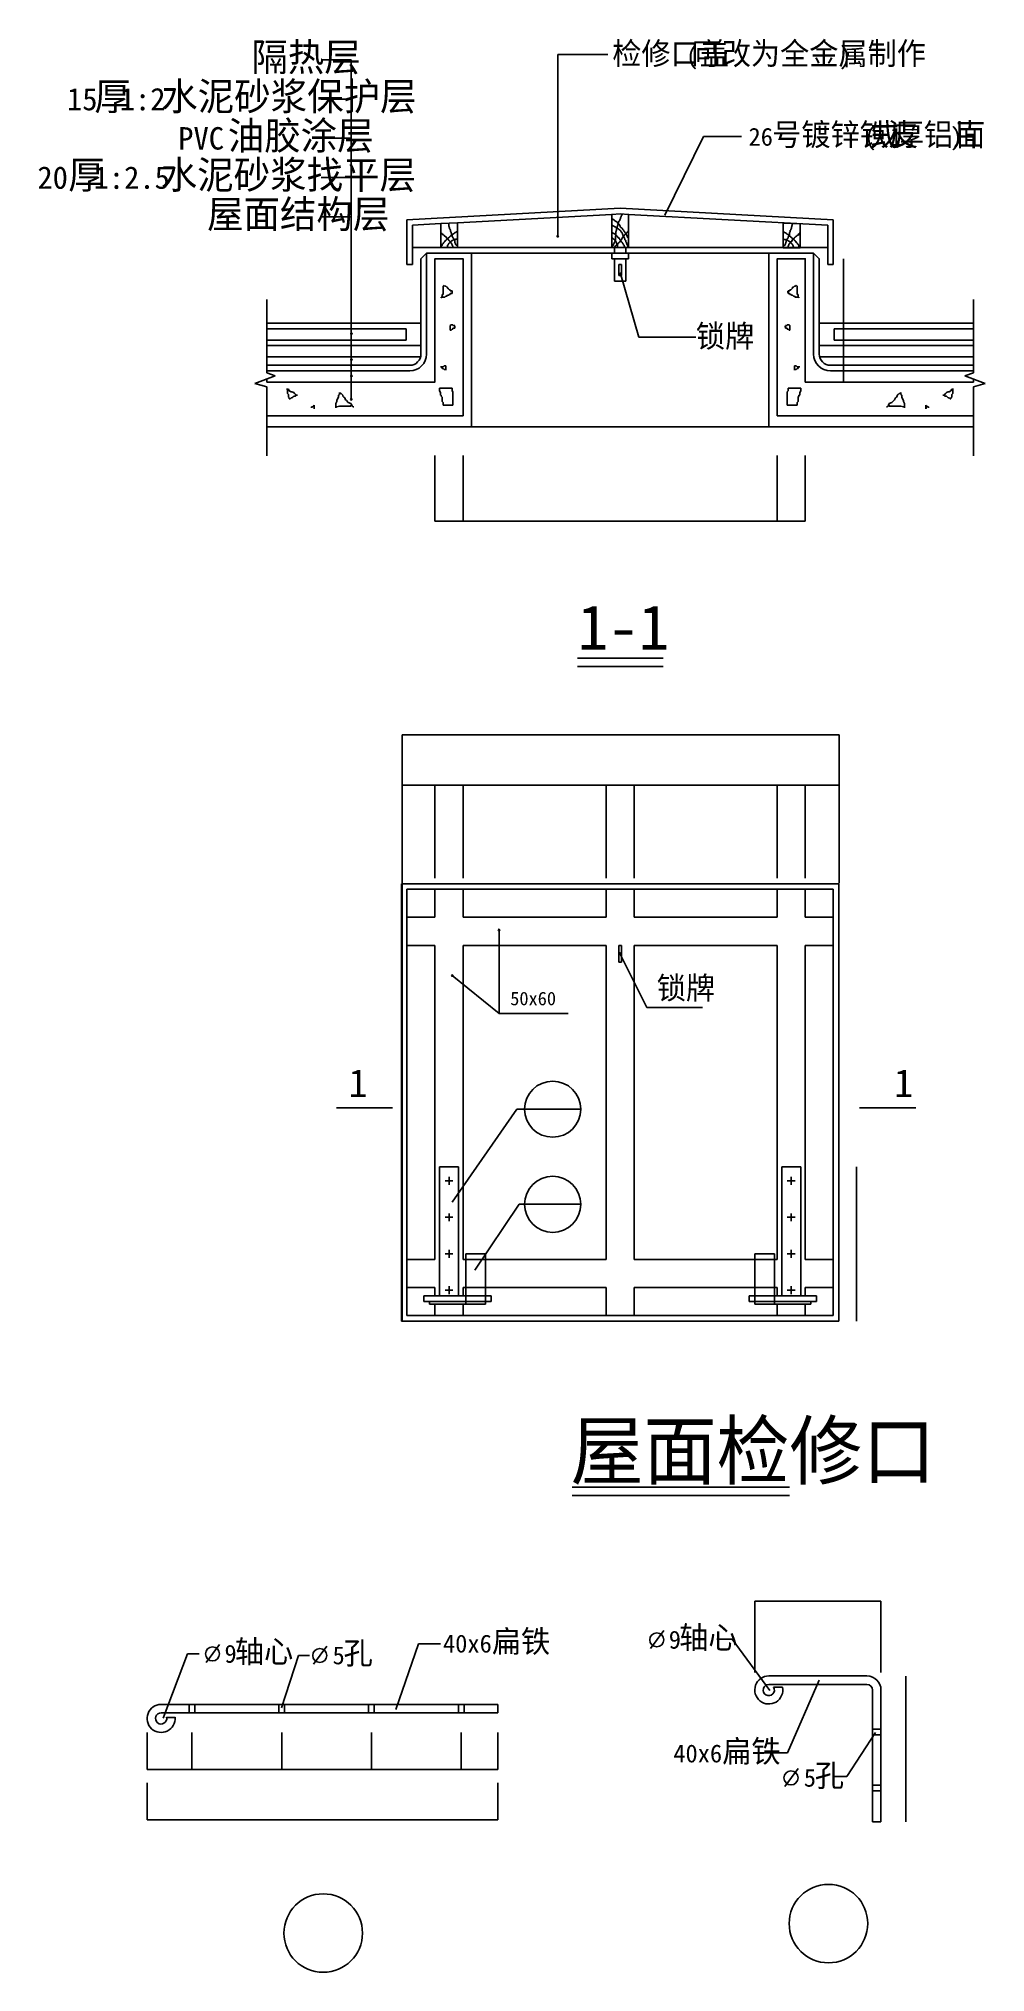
# Model space of a CAD drawing. Header units: metres. Extents: x 22223 to 39098, y -12862 to 21623.
import ezdxf

# ---------------------------------------------------------------- set-up
doc = ezdxf.new("R2010")
doc.units = ezdxf.units.M
for name, color, linetype in [('LVTRY', 6, 'Continuous'), ('PUB_DIM', 3, 'Continuous'), ('PUB_TEXT', 7, 'Continuous'), ('WINDOW', 3, 'Continuous')]:
    doc.layers.add(name, color=color, linetype=linetype)
doc.dimstyles.get("Standard").update_dxf_attribs({"dimtxt": 2.5, "dimasz": 2.5, "dimexe": 1.25, "dimexo": 0.625, "dimtad": 1, "dimcen": 2.5, "dimazin": 3, "dimtfac": 1, "dimtmove": 0, "dimatfit": 3})

msp = doc.modelspace()

# ---------------------------------------------------------------- texts
at = {"layer": 'PUB_TEXT'}
for s, height, p in [('隔热层', 500, (26013.85, 21045.44)), ('检修口盖', 400, (32447.48, 21158.8)), ('(', 320, (33763.32, 21158.8)), ('可改为全金属制作', 400, (33879.16, 21158.8)), (')', 320, (36491, 21158.8)), ('15', 400, (22727.2, 20345.44)), ('厚', 500, (23215.81, 20345.44)), ('1:2', 400, (23667.28, 20345.44)), ('水泥砂浆保护层', 500, (24407.79, 20345.44)), ('PVC', 400, (24710.14, 19645.44)), ('油胶涂层', 500, (25593.46, 19645.44)), ('26', 320, (34876.38, 19713.59)), ('号镀锌铁皮', 400, (35298.51, 19713.59)), ('(', 320, (36939.68, 19713.59)), ('或', 400, (37042.19, 19713.59)), ('1', 320, (37395.36, 19713.59)), ('厚铝片', 400, (37481.49, 19713.59)), (')', 320, (38472, 19713.59)), ('面', 400, (38574.5, 19713.59)), ('20', 400, (22199.84, 18945.44)), ('厚', 500, (22749.4, 18945.44)), ('1:2.5', 400, (23200.87, 18945.44)), ('水泥砂浆找平层', 500, (24398.52, 18945.44)), ('屋面结构层', 500, (25223.58, 18245.44)), ('锁牌', 400, (33938.42, 16118.72)), ('1-1', 800, (31830.7, 10725.17)), ('锁牌', 400, (33240.42, 4495.08)), ('50x60', 240, (30628.65, 4385.38)), ('1', 500, (27746.56, 2745.96)), ('1', 500, (37470.66, 2745.96)), ('屋面检修口', 1000, (31705.91, -4057.86)), ('轴心', 400, (25719.56, -7340.22)), ('40x6', 320, (29429.69, -7158.84)), ('扁铁', 400, (30302.1, -7158.84)), ('9', 320, (33454.53, -7089.3)), ('轴心', 400, (33639.65, -7089.3)), ('9', 320, (25534.44, -7340.22)), ('5', 320, (27461.12, -7368.12)), ('孔', 400, (27658.43, -7368.12)), ('40x6', 320, (33535.54, -9118.44)), ('扁铁', 400, (34407.95, -9118.44)), ('5', 320, (35861.58, -9551.03)), ('孔', 400, (36058.88, -9551.03))]:
    msp.add_text(s, height=height, dxfattribs=at).set_placement(p)

# ---------------------------------------------------------------- blocks, each defined once
blk = doc.blocks.new('_DOT')
blk.add_lwpolyline([(-0.05, 0, 1), (0.05, 0, 1)], format="xyb", close=True)
blk = doc.blocks.new('_INDEX')
blk.add_line((-0.5, 0), (0.5, 0))
blk.add_circle((0, 0), 0.5)
blk = doc.blocks.new('_INDEX1')
blk.add_lwpolyline([(-0.5, 0, 1), (0.5, 0, 1)], format="xyb", close=True)
blk = doc.blocks.new('*D1')
for p, q in [((29787.43, 14191.32), (29787.43, 13019.73)), ((35387.43, 14191.32), (35387.43, 13019.73)), ((32585.93, 13019.73), (29787.18, 13019.73)), ((35387.68, 13019.73), (32588.93, 13019.73))]:
    blk.add_line(p, q)
at = {"layer": 'Defpoints'}
for p in [(29787.43, 14191.32), (35387.43, 14191.32), (35387.43, 13019.73)]:
    blk.add_point(p, dxfattribs=at)
at = {"layer": 'PUB_DIM', "insert": (32587.43, 13019.73), "char_height": 1, "attachment_point": 5}
blk.add_mtext('700', dxfattribs=at)
blk = doc.blocks.new('*D2')
for p, q in [((29287.43, 14191.32), (29287.43, 13019.73)), ((29787.43, 14191.32), (29787.43, 13019.73)), ((29536.43, 13019.73), (29287.18, 13019.73)), ((29787.68, 13019.73), (29538.43, 13019.73))]:
    blk.add_line(p, q)
at = {"layer": 'Defpoints'}
for p in [(29287.43, 14191.32), (29787.43, 14191.32), (29787.43, 13019.73)]:
    blk.add_point(p, dxfattribs=at)
at = {"layer": 'PUB_DIM', "insert": (29537.43, 13019.73), "char_height": 1, "attachment_point": 5}
blk.add_mtext('50', dxfattribs=at)
blk = doc.blocks.new('*D3')
for p, q in [((36571.74, 17698.3), (36571.74, 17119.06)), ((36571.49, 17119.06), (36571.24, 17119.06)), ((36571.74, 15498.3), (36571.74, 17119.06)), ((36571.74, 17119.06), (36571.74, 17119.06)), ((36571.99, 17119.06), (36572.24, 17119.06))]:
    blk.add_line(p, q)
at = {"layer": 'Defpoints'}
for p in [(36571.74, 17698.3), (36571.74, 17119.06), (36571.74, 15498.3)]:
    blk.add_point(p, dxfattribs=at)
at = {"layer": 'LVTRY', "insert": (36571.74, 17120.185), "char_height": 1, "attachment_point": 5}
blk.add_mtext('250', dxfattribs=at)
blk = doc.blocks.new('*D4')
for p, q in [((35387.43, 14191.32), (35387.43, 13019.73)), ((35887.43, 14191.32), (35887.43, 13019.73)), ((35636.43, 13019.73), (35387.18, 13019.73)), ((35887.68, 13019.73), (35638.43, 13019.73))]:
    blk.add_line(p, q)
at = {"layer": 'Defpoints'}
for p in [(35387.43, 14191.32), (35887.43, 14191.32), (35887.43, 13019.73)]:
    blk.add_point(p, dxfattribs=at)
at = {"layer": 'PUB_DIM', "insert": (35637.43, 13019.73), "char_height": 1, "attachment_point": 5}
blk.add_mtext('50', dxfattribs=at)
blk = doc.blocks.new('*D5')
for p, q in [((32837.45, 6653.43), (32837.45, 8307.47)), ((32837.7, 8307.47), (34110.95, 8307.47)), ((34113.95, 8307.47), (35387.2, 8307.47)), ((35387.45, 6653.43), (35387.45, 8307.47))]:
    blk.add_line(p, q)
at = {"layer": 'Defpoints'}
for p in [(32837.45, 8307.47), (32837.45, 6653.43), (35387.45, 6653.43)]:
    blk.add_point(p, dxfattribs=at)
at = {"layer": 'PUB_DIM', "insert": (34112.45, 8307.47), "char_height": 1, "attachment_point": 5}
blk.add_mtext('325', dxfattribs=at)
blk = doc.blocks.new('*D6')
for p, q in [((28704.6, 6564.38), (28704.6, 9207.47)), ((28704.85, 9207.47), (32598.28, 9207.47)), ((32601.28, 9207.47), (36494.71, 9207.47)), ((36494.96, 6564.38), (36494.96, 9207.47))]:
    blk.add_line(p, q)
at = {"layer": 'Defpoints'}
for p in [(28704.6, 9207.47), (28704.6, 6564.38), (36494.96, 6564.38)]:
    blk.add_point(p, dxfattribs=at)
at = {"layer": 'PUB_DIM', "insert": (32599.78, 9207.47), "char_height": 1, "attachment_point": 5}
blk.add_mtext('920', dxfattribs=at)
blk = doc.blocks.new('*D7')
for p, q in [((28704.6, 6564.38), (28704.6, 2652.94)), ((28704.35, 2652.94), (28704.1, 2652.94)), ((28704.6, -1258.51), (28704.6, 2652.94)), ((28704.6, 2652.94), (28704.6, 2652.94)), ((28704.85, 2652.94), (28705.1, 2652.94))]:
    blk.add_line(p, q)
at = {"layer": 'Defpoints'}
for p in [(28704.6, 6564.38), (28704.6, 2652.94), (28704.6, -1258.51)]:
    blk.add_point(p, dxfattribs=at)
at = {"layer": 'PUB_DIM', "insert": (28704.6, 2654.065), "char_height": 1, "attachment_point": 5}
blk.add_mtext('920', dxfattribs=at)
blk = doc.blocks.new('*D8')
for p, q in [((28704.6, 6653.43), (28704.6, 8307.47)), ((28704.85, 8307.47), (28995.025, 8307.47)), ((28997.025, 8307.47), (29287.2, 8307.47)), ((29287.45, 6653.43), (29287.45, 8307.47))]:
    blk.add_line(p, q)
at = {"layer": 'Defpoints'}
for p in [(28704.6, 8307.47), (28704.6, 6653.43), (29287.45, 6653.43)]:
    blk.add_point(p, dxfattribs=at)
at = {"layer": 'PUB_DIM', "insert": (28996.025, 8307.47), "char_height": 1, "attachment_point": 5}
blk.add_mtext('60', dxfattribs=at)
blk = doc.blocks.new('*D9')
for p, q in [((32337.45, 6653.43), (32337.45, 8307.47)), ((32337.7, 8307.47), (32586.45, 8307.47)), ((32588.45, 8307.47), (32837.2, 8307.47)), ((32837.45, 6653.43), (32837.45, 8307.47))]:
    blk.add_line(p, q)
at = {"layer": 'Defpoints'}
for p in [(32337.45, 8307.47), (32337.45, 6653.43), (32837.45, 6653.43)]:
    blk.add_point(p, dxfattribs=at)
at = {"layer": 'PUB_DIM', "insert": (32587.45, 8307.47), "char_height": 1, "attachment_point": 5}
blk.add_mtext('50', dxfattribs=at)
blk = doc.blocks.new('*D10')
for p, q in [((29787.45, 6653.43), (29787.45, 8307.47)), ((29787.7, 8307.47), (31060.95, 8307.47)), ((31063.95, 8307.47), (32337.2, 8307.47)), ((32337.45, 6653.43), (32337.45, 8307.47))]:
    blk.add_line(p, q)
at = {"layer": 'Defpoints'}
for p in [(29787.45, 8307.47), (29787.45, 6653.43), (32337.45, 6653.43)]:
    blk.add_point(p, dxfattribs=at)
at = {"layer": 'PUB_DIM', "insert": (31062.45, 8307.47), "char_height": 1, "attachment_point": 5}
blk.add_mtext('325', dxfattribs=at)
blk = doc.blocks.new('*D11')
for p, q in [((29287.45, 6653.43), (29287.45, 8307.47)), ((29287.7, 8307.47), (29536.45, 8307.47)), ((29538.45, 8307.47), (29787.2, 8307.47)), ((29787.45, 6653.43), (29787.45, 8307.47))]:
    blk.add_line(p, q)
at = {"layer": 'Defpoints'}
for p in [(29287.45, 8307.47), (29287.45, 6653.43), (29787.45, 6653.43)]:
    blk.add_point(p, dxfattribs=at)
at = {"layer": 'PUB_DIM', "insert": (29537.45, 8307.47), "char_height": 1, "attachment_point": 5}
blk.add_mtext('50', dxfattribs=at)
blk = doc.blocks.new('*D12')
for p, q in [((36802.36, -1018.25), (36802.11, -1018.25)), ((36802.61, -697.12), (36802.61, -1018.25)), ((36802.61, -1247.12), (36802.61, -1018.25)), ((36802.61, -1018.25), (36802.61, -1018.25)), ((36802.86, -1018.25), (36803.11, -1018.25))]:
    blk.add_line(p, q)
at = {"layer": 'Defpoints'}
for p in [(36802.61, -697.12), (36802.61, -1018.25), (36802.61, -1247.12)]:
    blk.add_point(p, dxfattribs=at)
at = {"layer": 'PUB_DIM', "insert": (36802.61, -1017.125), "char_height": 1, "attachment_point": 5}
blk.add_mtext('40', dxfattribs=at)
blk = doc.blocks.new('*D13')
for p, q in [((36802.61, -47.12), (36802.61, -372.12)), ((36802.36, -372.12), (36802.11, -372.12)), ((36802.61, -697.12), (36802.61, -372.12)), ((36802.61, -372.12), (36802.61, -372.12)), ((36802.86, -372.12), (36803.11, -372.12))]:
    blk.add_line(p, q)
at = {"layer": 'Defpoints'}
for p in [(36802.61, -47.12), (36802.61, -372.12), (36802.61, -697.12)]:
    blk.add_point(p, dxfattribs=at)
at = {"layer": 'PUB_DIM', "insert": (36802.61, -370.995), "char_height": 1, "attachment_point": 5}
blk.add_mtext('80', dxfattribs=at)
blk = doc.blocks.new('*D14')
for p, q in [((36802.61, 602.88), (36802.61, 277.88)), ((36802.36, 277.88), (36802.11, 277.88)), ((36802.61, -47.12), (36802.61, 277.88)), ((36802.61, 277.88), (36802.61, 277.88)), ((36802.86, 277.88), (36803.11, 277.88))]:
    blk.add_line(p, q)
at = {"layer": 'Defpoints'}
for p in [(36802.61, 602.88), (36802.61, 277.88), (36802.61, -47.12)]:
    blk.add_point(p, dxfattribs=at)
at = {"layer": 'PUB_DIM', "insert": (36802.61, 279.005), "char_height": 1, "attachment_point": 5}
blk.add_mtext('80', dxfattribs=at)
blk = doc.blocks.new('*D15')
for p, q in [((36802.61, 1252.88), (36802.61, 927.88)), ((36802.36, 927.88), (36802.11, 927.88)), ((36802.61, 602.88), (36802.61, 927.88)), ((36802.61, 927.88), (36802.61, 927.88)), ((36802.86, 927.88), (36803.11, 927.88))]:
    blk.add_line(p, q)
at = {"layer": 'Defpoints'}
for p in [(36802.61, 1252.88), (36802.61, 927.88), (36802.61, 602.88)]:
    blk.add_point(p, dxfattribs=at)
at = {"layer": 'PUB_DIM', "insert": (36802.61, 929.005), "char_height": 1, "attachment_point": 5}
blk.add_mtext('80', dxfattribs=at)
blk = doc.blocks.new('*D16')
for p, q in [((36802.36, 1464.69), (36802.11, 1464.69)), ((36802.61, 1502.88), (36802.61, 1464.69)), ((36802.61, 1252.88), (36802.61, 1464.69)), ((36802.61, 1464.69), (36802.61, 1464.69)), ((36802.86, 1464.69), (36803.11, 1464.69))]:
    blk.add_line(p, q)
at = {"layer": 'Defpoints'}
for p in [(36802.61, 1502.88), (36802.61, 1464.69), (36802.61, 1252.88)]:
    blk.add_point(p, dxfattribs=at)
at = {"layer": 'PUB_DIM', "insert": (36802.61, 1465.815), "char_height": 1, "attachment_point": 5}
blk.add_mtext('30', dxfattribs=at)
blk = doc.blocks.new('*D17')
for p, q in [((35887.45, 6653.43), (35887.45, 8307.47)), ((35887.7, 8307.47), (36190.205, 8307.47)), ((36192.205, 8307.47), (36494.71, 8307.47)), ((36494.96, 6653.43), (36494.96, 8307.47))]:
    blk.add_line(p, q)
at = {"layer": 'Defpoints'}
for p in [(35887.45, 8307.47), (35887.45, 6653.43), (36494.96, 6653.43)]:
    blk.add_point(p, dxfattribs=at)
at = {"layer": 'PUB_DIM', "insert": (36191.205, 8307.47), "char_height": 1, "attachment_point": 5}
blk.add_mtext('60', dxfattribs=at)
blk = doc.blocks.new('*D18')
for p, q in [((35387.45, 6653.43), (35387.45, 8307.47)), ((35387.7, 8307.47), (35636.45, 8307.47)), ((35638.45, 8307.47), (35887.2, 8307.47)), ((35887.45, 6653.43), (35887.45, 8307.47))]:
    blk.add_line(p, q)
at = {"layer": 'Defpoints'}
for p in [(35387.45, 8307.47), (35387.45, 6653.43), (35887.45, 6653.43)]:
    blk.add_point(p, dxfattribs=at)
at = {"layer": 'PUB_DIM', "insert": (35637.45, 8307.47), "char_height": 1, "attachment_point": 5}
blk.add_mtext('50', dxfattribs=at)
blk = doc.blocks.new('*D19')
for p, q in [((24156.04, -8583.44), (24156.04, -9241.58)), ((24955, -8583.44), (24955, -9241.58)), ((24554.52, -9241.58), (24155.79, -9241.58)), ((24955.25, -9241.58), (24556.52, -9241.58))]:
    blk.add_line(p, q)
at = {"layer": 'Defpoints'}
for p in [(24156.04, -8583.44), (24955, -8583.44), (24955, -9241.58)]:
    blk.add_point(p, dxfattribs=at)
at = {"layer": 'PUB_DIM', "insert": (24555.52, -9241.58), "char_height": 1, "attachment_point": 5}
blk.add_mtext('40', dxfattribs=at)
blk = doc.blocks.new('*D20')
for p, q in [((24955, -8583.44), (24955, -9241.58)), ((26555, -8583.44), (26555, -9241.58)), ((25754, -9241.58), (24954.75, -9241.58)), ((26555.25, -9241.58), (25756, -9241.58))]:
    blk.add_line(p, q)
at = {"layer": 'Defpoints'}
for p in [(24955, -8583.44), (26555, -8583.44), (26555, -9241.58)]:
    blk.add_point(p, dxfattribs=at)
at = {"layer": 'PUB_DIM', "insert": (25755, -9241.58), "char_height": 1, "attachment_point": 5}
blk.add_mtext('80', dxfattribs=at)
blk = doc.blocks.new('*D21')
for p, q in [((26555, -8583.44), (26555, -9241.58)), ((28155, -8583.44), (28155, -9241.58)), ((27354, -9241.58), (26554.75, -9241.58)), ((28155.25, -9241.58), (27356, -9241.58))]:
    blk.add_line(p, q)
at = {"layer": 'Defpoints'}
for p in [(26555, -8583.44), (28155, -8583.44), (28155, -9241.58)]:
    blk.add_point(p, dxfattribs=at)
at = {"layer": 'PUB_DIM', "insert": (27355, -9241.58), "char_height": 1, "attachment_point": 5}
blk.add_mtext('80', dxfattribs=at)
blk = doc.blocks.new('*D22')
for p, q in [((28155, -8583.44), (28155, -9241.58)), ((29755, -8583.44), (29755, -9241.58)), ((28954, -9241.58), (28154.75, -9241.58)), ((29755.25, -9241.58), (28956, -9241.58))]:
    blk.add_line(p, q)
at = {"layer": 'Defpoints'}
for p in [(28155, -8583.44), (29755, -8583.44), (29755, -9241.58)]:
    blk.add_point(p, dxfattribs=at)
at = {"layer": 'PUB_DIM', "insert": (28955, -9241.58), "char_height": 1, "attachment_point": 5}
blk.add_mtext('80', dxfattribs=at)
blk = doc.blocks.new('*D23')
for p, q in [((29755, -8583.44), (29755, -9241.58)), ((30405, -8583.44), (30405, -9241.58)), ((30079, -9241.58), (29754.75, -9241.58)), ((30405.25, -9241.58), (30081, -9241.58))]:
    blk.add_line(p, q)
at = {"layer": 'Defpoints'}
for p in [(29755, -8583.44), (30405, -8583.44), (30405, -9241.58)]:
    blk.add_point(p, dxfattribs=at)
at = {"layer": 'PUB_DIM', "insert": (30080, -9241.58), "char_height": 1, "attachment_point": 5}
blk.add_mtext('30', dxfattribs=at)
blk = doc.blocks.new('*D24')
for p, q in [((24156.04, -9483.44), (24156.04, -10141.58)), ((30405, -9483.44), (30405, -10141.58)), ((27279.02, -10141.58), (24155.79, -10141.58)), ((30405.25, -10141.58), (27282.02, -10141.58))]:
    blk.add_line(p, q)
at = {"layer": 'Defpoints'}
for p in [(24156.04, -9483.44), (30405, -9483.44), (30405, -10141.58)]:
    blk.add_point(p, dxfattribs=at)
at = {"layer": 'PUB_DIM', "insert": (27280.52, -10141.58), "char_height": 1, "attachment_point": 5}
blk.add_mtext('310', dxfattribs=at)
blk = doc.blocks.new('*D25')
for p, q in [((37678.32, -8577.15), (37678.32, -9077.15)), ((37678.07, -9077.15), (37677.82, -9077.15)), ((37678.32, -9577.15), (37678.32, -9077.15)), ((37678.32, -9077.15), (37678.32, -9077.15)), ((37678.57, -9077.15), (37678.82, -9077.15))]:
    blk.add_line(p, q)
at = {"layer": 'Defpoints'}
for p in [(37678.32, -8577.15), (37678.32, -9077.15), (37678.32, -9577.15)]:
    blk.add_point(p, dxfattribs=at)
at = {"layer": 'PUB_DIM', "insert": (37678.32, -9076.025), "char_height": 1, "attachment_point": 5}
blk.add_mtext('50', dxfattribs=at)
blk = doc.blocks.new('*D26')
for p, q in [((37678.32, -9577.15), (37678.32, -9877.15)), ((37678.07, -9877.15), (37677.82, -9877.15)), ((37678.32, -10177.15), (37678.32, -9877.15)), ((37678.32, -9877.15), (37678.32, -9877.15)), ((37678.57, -9877.15), (37678.82, -9877.15))]:
    blk.add_line(p, q)
at = {"layer": 'Defpoints'}
for p in [(37678.32, -9577.15), (37678.32, -9877.15), (37678.32, -10177.15)]:
    blk.add_point(p, dxfattribs=at)
at = {"layer": 'PUB_DIM', "insert": (37678.32, -9876.025), "char_height": 1, "attachment_point": 5}
blk.add_mtext('30', dxfattribs=at)
blk = doc.blocks.new('*D27')
for p, q in [((37678.32, -7577.15), (37678.32, -8077.15)), ((37678.07, -8077.15), (37677.82, -8077.15)), ((37678.32, -8577.15), (37678.32, -8077.15)), ((37678.32, -8077.15), (37678.32, -8077.15)), ((37678.57, -8077.15), (37678.82, -8077.15))]:
    blk.add_line(p, q)
at = {"layer": 'Defpoints'}
for p in [(37678.32, -7577.15), (37678.32, -8077.15), (37678.32, -8577.15)]:
    blk.add_point(p, dxfattribs=at)
at = {"layer": 'PUB_DIM', "insert": (37678.32, -8076.025), "char_height": 1, "attachment_point": 5}
blk.add_mtext('50', dxfattribs=at)
blk = doc.blocks.new('*D28')
for p, q in [((34988.89, -7516.85), (34988.89, -6242.9)), ((34989.14, -6242.9), (36111.89, -6242.9)), ((36114.89, -6242.9), (37237.64, -6242.9)), ((37237.89, -7516.85), (37237.89, -6242.9))]:
    blk.add_line(p, q)
at = {"layer": 'Defpoints'}
for p in [(34988.89, -6242.9), (34988.89, -7516.85), (37237.89, -7516.85)]:
    blk.add_point(p, dxfattribs=at)
at = {"layer": 'PUB_DIM', "insert": (36113.39, -6242.9), "char_height": 1, "attachment_point": 5}
blk.add_mtext('110', dxfattribs=at)

# ---------------------------------------------------------------- dimensions: what is measured, and where the dimension line sits
at = {"layer": 'LVTRY'}
dim = msp.add_linear_dim(base=(36571.74, 17119.06), p1=(36571.74, 17698.3), p2=(36571.74, 15498.3), text='250', dimstyle='Standard', dxfattribs=at)
dim.commit()
dim.dimension.update_dxf_attribs({"geometry": '*D3', "text_midpoint": (36571.74, 17120.185)})
at = {"layer": 'PUB_DIM'}
for base, p1, p2, text, picture, middle in [((29787.43, 13019.73), (29787.43, 14191.32), (29287.43, 14191.32), '50', '*D2', (29537.43, 13019.73)), ((35387.43, 13019.73), (35387.43, 14191.32), (29787.43, 14191.32), '700', '*D1', (32587.43, 13019.73)), ((35887.43, 13019.73), (35887.43, 14191.32), (35387.43, 14191.32), '50', '*D4', (35637.43, 13019.73)), ((28704.6, 9207.47), (28704.6, 6564.38), (36494.96, 6564.38), '920', '*D6', (32599.78, 9207.47)), ((28704.6, 8307.47), (28704.6, 6653.43), (29287.45, 6653.43), '60', '*D8', (28996.025, 8307.47)), ((29287.45, 8307.47), (29287.45, 6653.43), (29787.45, 6653.43), '50', '*D11', (29537.45, 8307.47)), ((29787.45, 8307.47), (29787.45, 6653.43), (32337.45, 6653.43), '325', '*D10', (31062.45, 8307.47)), ((32337.45, 8307.47), (32337.45, 6653.43), (32837.45, 6653.43), '50', '*D9', (32587.45, 8307.47)), ((32837.45, 8307.47), (32837.45, 6653.43), (35387.45, 6653.43), '325', '*D5', (34112.45, 8307.47)), ((35387.45, 8307.47), (35387.45, 6653.43), (35887.45, 6653.43), '50', '*D18', (35637.45, 8307.47)), ((35887.45, 8307.47), (35887.45, 6653.43), (36494.96, 6653.43), '60', '*D17', (36191.205, 8307.47)), ((28704.6, 2652.94), (28704.6, -1258.51), (28704.6, 6564.38), '920', '*D7', (28704.6, 2654.065)), ((36802.61, 1464.69), (36802.61, 1502.88), (36802.61, 1252.88), '30', '*D16', (36802.61, 1465.815)), ((36802.61, 927.88), (36802.61, 1252.88), (36802.61, 602.88), '80', '*D15', (36802.61, 929.005)), ((36802.61, 277.88), (36802.61, 602.88), (36802.61, -47.12), '80', '*D14', (36802.61, 279.005)), ((36802.61, -372.12), (36802.61, -47.12), (36802.61, -697.12), '80', '*D13', (36802.61, -370.995)), ((36802.61, -1018.25), (36802.61, -697.12), (36802.61, -1247.12), '40', '*D12', (36802.61, -1017.125)), ((34988.89, -6242.9), (34988.89, -7516.85), (37237.89, -7516.85), '110', '*D28', (36113.39, -6242.9)), ((37678.32, -8077.15), (37678.32, -7577.15), (37678.32, -8577.15), '50', '*D27', (37678.32, -8076.025)), ((24955, -9241.58), (24955, -8583.44), (24156.04, -8583.44), '40', '*D19', (24555.52, -9241.58)), ((26555, -9241.58), (26555, -8583.44), (24955, -8583.44), '80', '*D20', (25755, -9241.58)), ((28155, -9241.58), (28155, -8583.44), (26555, -8583.44), '80', '*D21', (27355, -9241.58)), ((29755, -9241.58), (29755, -8583.44), (28155, -8583.44), '80', '*D22', (28955, -9241.58)), ((30405, -9241.58), (30405, -8583.44), (29755, -8583.44), '30', '*D23', (30080, -9241.58)), ((37678.32, -9077.15), (37678.32, -8577.15), (37678.32, -9577.15), '50', '*D25', (37678.32, -9076.025)), ((30405, -10141.58), (30405, -9483.44), (24156.04, -9483.44), '310', '*D24', (27280.52, -10141.58)), ((37678.32, -9877.15), (37678.32, -9577.15), (37678.32, -10177.15), '30', '*D26', (37678.32, -9876.025))]:
    dim = msp.add_linear_dim(base=base, p1=p1, p2=p2, text=text, dimstyle='Standard', dxfattribs=at)
    dim.commit()
    dim.dimension.update_dxf_attribs({"geometry": picture, "text_midpoint": middle})

# ---------------------------------------------------------------- linework, layer by layer
at = {"layer": 'LVTRY'}
for p, q in [((29532.63, 18323.13), (29532.63, 18299.31)), ((29532.63, 18299.31), (29536.6, 18299.31)), ((29536.6, 18299.31), (29536.6, 18271.52)), ((32445, 18406.11), (32451.42, 18406.11)), ((32448.21, 18293.8), (32451.42, 18293.8)), ((32451.42, 18406.11), (32451.42, 18402.9)), ((32451.42, 18402.9), (32457.84, 18402.9)), ((32451.42, 18293.8), (32451.42, 18290.59)), ((32451.42, 18290.59), (32457.84, 18290.59)), ((32457.84, 18402.9), (32457.84, 18399.69)), ((32457.84, 18399.69), (32467.48, 18399.69)), ((32457.84, 18290.59), (32457.84, 18287.38)), ((32457.84, 18287.38), (32464.27, 18287.38)), ((32464.27, 18287.38), (32464.27, 18284.17)), ((32464.27, 18284.17), (32467.48, 18284.17)), ((32467.48, 18399.69), (32467.48, 18396.48)), ((32467.48, 18396.48), (32473.9, 18396.48)), ((32467.48, 18284.17), (32467.48, 18280.96)), ((32467.48, 18280.96), (32480.32, 18280.96)), ((32473.9, 18396.48), (32473.9, 18393.27)), ((32473.9, 18393.27), (32480.32, 18393.27)), ((32480.32, 18393.27), (32480.32, 18386.86)), ((32480.32, 18386.86), (32483.53, 18386.86)), ((32480.32, 18280.96), (32480.32, 18274.54)), ((32483.53, 18386.86), (32483.53, 18383.65)), ((32483.53, 18383.65), (32489.96, 18383.65)), ((32489.96, 18383.65), (32489.96, 18377.23)), ((32489.96, 18377.23), (32499.59, 18377.23)), ((32499.59, 18377.23), (32499.59, 18370.81)), ((32499.59, 18370.81), (32509.22, 18370.81)), ((32509.22, 18370.81), (32509.22, 18364.39)), ((32509.22, 18364.39), (32522.07, 18364.39)), ((32522.07, 18364.39), (32522.07, 18354.77)), ((32522.07, 18354.77), (32528.49, 18354.77)), ((32528.49, 18354.77), (32528.49, 18348.35)), ((32528.49, 18348.35), (32538.12, 18348.35)), ((32538.12, 18348.35), (32538.12, 18332.3)), ((32538.12, 18332.3), (32544.55, 18332.3)), ((32541.33, 18290.59), (32544.55, 18290.59)), ((32541.33, 18271.33), (32541.33, 18290.59)), ((32544.55, 18332.3), (32544.55, 18325.89)), ((32544.55, 18325.89), (32557.39, 18325.89)), ((32544.55, 18297.01), (32547.76, 18297.01)), ((32544.55, 18290.59), (32544.55, 18297.01)), ((32547.76, 18306.63), (32550.97, 18306.63)), ((32547.76, 18297.01), (32547.76, 18306.63)), ((32550.97, 18319.47), (32554.18, 18319.47)), ((32550.97, 18306.63), (32550.97, 18319.47)), ((32554.18, 18329.1), (32557.39, 18329.1)), ((32554.18, 18319.47), (32554.18, 18329.1)), ((32557.39, 18354.77), (32567.02, 18354.77)), ((32557.39, 18329.1), (32557.39, 18354.77)), ((32557.39, 18325.89), (32557.39, 18316.26)), ((32557.39, 18316.26), (32567.02, 18316.26)), ((32567.02, 18370.81), (32570.23, 18370.81)), ((32567.02, 18354.77), (32567.02, 18370.81)), ((32567.02, 18316.26), (32567.02, 18306.63)), ((32567.02, 18306.63), (32573.45, 18306.63)), ((32570.23, 18374.02), (32573.45, 18374.02)), ((32570.23, 18370.81), (32570.23, 18374.02)), ((32573.45, 18377.23), (32576.66, 18377.23)), ((32573.45, 18374.02), (32573.45, 18377.23)), ((32573.45, 18306.63), (32573.45, 18303.42)), ((32573.45, 18303.42), (32579.87, 18303.42)), ((32576.66, 18380.44), (32583.08, 18380.44)), ((32576.66, 18377.23), (32576.66, 18380.44)), ((32579.87, 18303.42), (32579.87, 18290.59)), ((32579.87, 18290.59), (32583.08, 18290.59)), ((32583.08, 18399.69), (32589.5, 18399.69)), ((32583.08, 18380.44), (32583.08, 18399.69)), ((32583.08, 18290.59), (32583.08, 18284.17)), ((32583.08, 18284.17), (32589.5, 18284.17)), ((32589.5, 18412.53), (32592.71, 18412.53)), ((32589.5, 18399.69), (32589.5, 18412.53)), ((32589.5, 18284.17), (32589.5, 18268.12)), ((32592.71, 18422.16), (32595.92, 18422.16)), ((32592.71, 18412.53), (32592.71, 18422.16)), ((32595.92, 18431.78), (32602.35, 18431.78)), ((32595.92, 18422.16), (32595.92, 18431.78)), ((32602.35, 18444.62), (32605.56, 18444.62)), ((32602.35, 18431.78), (32602.35, 18444.62)), ((32605.56, 18454.25), (32608.77, 18454.25)), ((32605.56, 18444.62), (32605.56, 18454.25)), ((32608.77, 18460.66), (32611.98, 18460.66)), ((32608.77, 18454.25), (32608.77, 18460.66)), ((32611.98, 18460.66), (32611.98, 18470.29)), ((32611.98, 18470.29), (32618.4, 18470.29)), ((32618.4, 18479.92), (32621.61, 18479.92)), ((32618.4, 18470.29), (32618.4, 18479.92)), ((32621.61, 18479.92), (32621.61, 18489.54)), ((35648.67, 18292.56), (35648.61, 18264.77)), ((35652.64, 18292.55), (35648.67, 18292.56)), ((35652.7, 18316.37), (35652.64, 18292.55)), ((29397.56, 18160.36), (29405.5, 18160.36)), ((29405.5, 18160.36), (29405.5, 18148.45)), ((29405.5, 18148.45), (29417.42, 18148.45)), ((29409.48, 17934.06), (29413.45, 17934.06)), ((29409.48, 17926.12), (29409.48, 17934.06)), ((29413.45, 17945.97), (29417.42, 17945.97)), ((29413.45, 17934.06), (29413.45, 17945.97)), ((29417.42, 18148.45), (29417.42, 18128.6)), ((29417.42, 18128.6), (29437.28, 18128.6)), ((29417.42, 17953.91), (29421.39, 17953.91)), ((29417.42, 17945.97), (29417.42, 17953.91)), ((29421.39, 17965.83), (29433.31, 17965.83)), ((29421.39, 17953.91), (29421.39, 17965.83)), ((29433.31, 17973.77), (29437.28, 17973.77)), ((29433.31, 17965.83), (29433.31, 17973.77)), ((29437.28, 18128.6), (29437.28, 18120.66)), ((29437.28, 18120.66), (29449.2, 18120.66)), ((29437.28, 17985.68), (29445.23, 17985.68)), ((29437.28, 17973.77), (29437.28, 17985.68)), ((29445.23, 17989.65), (29449.2, 17989.65)), ((29445.23, 17985.68), (29445.23, 17989.65)), ((29449.2, 18120.66), (29449.2, 18108.75)), ((29449.2, 18108.75), (29457.15, 18108.75)), ((29449.2, 17993.62), (29453.18, 17993.62)), ((29449.2, 17989.65), (29449.2, 17993.62)), ((29453.18, 17997.59), (29457.15, 17997.59)), ((29453.18, 17993.62), (29453.18, 17997.59)), ((29457.15, 18108.75), (29457.15, 18100.81)), ((29457.15, 18100.81), (29469.07, 18100.81)), ((29457.15, 18001.56), (29465.09, 18001.56)), ((29457.15, 17997.59), (29457.15, 18001.56)), ((29465.09, 18017.44), (29473.04, 18017.44)), ((29465.09, 18001.56), (29465.09, 18017.44)), ((29469.07, 18100.81), (29469.07, 18092.87)), ((29469.07, 18092.87), (29477.01, 18092.87)), ((29473.04, 18021.41), (29477.01, 18021.41)), ((29473.04, 18017.44), (29473.04, 18021.41)), ((29477.01, 18092.87), (29477.01, 18088.9)), ((29477.01, 18088.9), (29484.96, 18088.9)), ((29477.01, 18025.38), (29480.98, 18025.38)), ((29477.01, 18021.41), (29477.01, 18025.38)), ((29480.98, 18029.35), (29484.96, 18029.35)), ((29480.98, 18025.38), (29480.98, 18029.35)), ((29484.96, 18088.9), (29484.96, 18080.96)), ((29484.96, 18080.96), (29492.9, 18080.96)), ((29484.96, 18033.32), (29488.93, 18033.32)), ((29484.96, 18029.35), (29484.96, 18033.32)), ((29488.93, 18037.29), (29492.9, 18037.29)), ((29488.93, 18033.32), (29488.93, 18037.29)), ((29492.9, 18080.96), (29492.9, 18065.08)), ((29492.9, 18065.08), (29500.85, 18065.08)), ((29492.9, 18041.26), (29496.88, 18041.26)), ((29492.9, 18037.29), (29492.9, 18041.26)), ((29496.88, 18049.2), (29504.82, 18049.2)), ((29496.88, 18041.26), (29496.88, 18049.2)), ((29500.85, 18065.08), (29500.85, 18061.11)), ((29500.85, 18061.11), (29508.79, 18061.11)), ((29504.82, 18057.14), (29512.77, 18057.14)), ((29504.82, 18049.2), (29504.82, 18057.14)), ((29508.79, 18061.11), (29508.79, 18053.17)), ((29508.79, 18053.17), (29516.74, 18053.17)), ((29512.77, 18061.11), (29520.71, 18061.11)), ((29512.77, 18057.14), (29512.77, 18061.11)), ((29512.77, 17942), (29520.71, 17942)), ((29512.77, 17922.15), (29512.77, 17942)), ((29516.74, 18053.17), (29516.74, 18049.2)), ((29516.74, 18049.2), (29524.69, 18049.2)), ((29520.71, 18065.08), (29524.69, 18065.08)), ((29520.71, 18061.11), (29520.71, 18065.08)), ((29520.71, 17953.91), (29524.69, 17953.91)), ((29520.71, 17942), (29520.71, 17953.91)), ((29524.69, 18069.05), (29528.66, 18069.05)), ((29524.69, 18065.08), (29524.69, 18069.05)), ((29524.69, 18049.2), (29524.69, 18041.26)), ((29524.69, 18041.26), (29528.66, 18041.26)), ((29524.69, 17957.89), (29528.66, 17957.89)), ((29524.69, 17953.91), (29524.69, 17957.89)), ((29528.66, 18073.02), (29532.63, 18073.02)), ((29528.66, 18069.05), (29528.66, 18073.02)), ((29528.66, 18041.26), (29528.66, 18029.35)), ((29528.66, 18029.35), (29532.63, 18029.35)), ((29528.66, 17961.86), (29532.63, 17961.86)), ((29528.66, 17957.89), (29528.66, 17961.86)), ((29532.63, 18076.99), (29540.58, 18076.99)), ((29532.63, 18073.02), (29532.63, 18076.99)), ((29532.63, 18029.35), (29532.63, 18021.41)), ((29532.63, 18021.41), (29540.58, 18021.41)), ((29532.63, 17973.77), (29540.58, 17973.77)), ((29532.63, 17961.86), (29532.63, 17973.77)), ((29536.6, 18271.52), (29540.58, 18271.52)), ((29540.58, 18271.52), (29540.58, 18255.64)), ((29540.58, 18255.64), (29544.55, 18255.64)), ((29540.58, 18080.96), (29548.52, 18080.96)), ((29540.58, 18076.99), (29540.58, 18080.96)), ((29540.58, 18021.41), (29540.58, 18017.44)), ((29540.58, 18017.44), (29548.52, 18017.44)), ((29540.58, 17977.74), (29544.55, 17977.74)), ((29540.58, 17973.77), (29540.58, 17977.74)), ((29544.55, 18255.64), (29544.55, 18243.73)), ((29544.55, 18243.73), (29548.52, 18243.73)), ((29544.55, 17981.71), (29548.52, 17981.71)), ((29544.55, 17977.74), (29544.55, 17981.71)), ((29548.52, 18243.73), (29548.52, 18231.82)), ((29548.52, 18231.82), (29552.49, 18231.82)), ((29548.52, 18088.9), (29552.49, 18088.9)), ((29548.52, 18080.96), (29548.52, 18088.9)), ((29548.52, 18017.44), (29548.52, 18009.5)), ((29548.52, 18009.5), (29552.49, 18009.5)), ((29548.52, 17989.65), (29556.47, 17989.65)), ((29548.52, 17981.71), (29548.52, 17989.65)), ((29552.49, 18231.82), (29552.49, 18227.85)), ((29552.49, 18227.85), (29556.47, 18227.85)), ((29552.49, 18092.87), (29556.47, 18092.87)), ((29552.49, 18088.9), (29552.49, 18092.87)), ((29552.49, 18009.5), (29552.49, 18005.53)), ((29552.49, 18005.53), (29556.47, 18005.53)), ((29556.47, 18227.85), (29556.47, 18215.94)), ((29556.47, 18215.94), (29560.44, 18215.94)), ((29556.47, 18100.81), (29564.41, 18100.81)), ((29556.47, 18092.87), (29556.47, 18100.81)), ((29556.47, 18005.53), (29556.47, 18001.56)), ((29556.47, 18001.56), (29560.44, 18001.56)), ((29556.47, 17993.62), (29560.44, 17993.62)), ((29556.47, 17989.65), (29556.47, 17993.62)), ((29560.44, 18215.94), (29560.44, 18211.97)), ((29560.44, 18211.97), (29564.41, 18211.97)), ((29560.44, 18001.56), (29560.44, 17997.59)), ((29560.44, 17997.59), (29564.41, 17997.59)), ((29560.44, 17997.59), (29568.39, 17997.59)), ((29560.44, 17993.62), (29560.44, 17997.59)), ((29564.41, 18211.97), (29564.41, 18184.18)), ((29564.41, 18184.18), (29572.36, 18184.18)), ((29564.41, 18104.78), (29568.39, 18104.78)), ((29564.41, 18100.81), (29564.41, 18104.78)), ((29564.41, 17997.59), (29564.41, 17993.62)), ((29564.41, 17993.62), (29568.39, 17993.62)), ((29568.39, 18108.75), (29576.33, 18108.75)), ((29568.39, 18104.78), (29568.39, 18108.75)), ((29568.39, 18001.56), (29572.36, 18001.56)), ((29568.39, 17997.59), (29568.39, 18001.56)), ((29568.39, 17993.62), (29568.39, 17985.68)), ((29568.39, 17985.68), (29572.36, 17985.68)), ((29572.36, 18184.18), (29572.36, 18172.27)), ((29572.36, 18172.27), (29576.33, 18172.27)), ((29572.36, 18005.53), (29576.33, 18005.53)), ((29572.36, 18001.56), (29572.36, 18005.53)), ((29572.36, 17985.68), (29572.36, 17981.71)), ((29572.36, 17981.71), (29576.33, 17981.71)), ((29576.33, 18172.27), (29576.33, 18152.42)), ((29576.33, 18152.42), (29580.3, 18152.42)), ((29576.33, 18116.69), (29584.28, 18116.69)), ((29576.33, 18108.75), (29576.33, 18116.69)), ((29576.33, 18009.5), (29580.3, 18009.5)), ((29576.33, 18005.53), (29576.33, 18009.5)), ((29576.33, 17981.71), (29576.33, 17977.74)), ((29576.33, 17977.74), (29580.3, 17977.74)), ((29580.3, 18152.42), (29580.3, 18132.57)), ((29580.3, 18132.57), (29584.28, 18132.57)), ((29580.3, 18017.44), (29588.25, 18017.44)), ((29580.3, 18009.5), (29580.3, 18017.44)), ((29580.3, 17977.74), (29580.3, 17973.77)), ((29580.3, 17973.77), (29584.28, 17973.77)), ((29584.28, 18132.57), (29584.28, 18124.63)), ((29584.28, 18124.63), (29588.25, 18124.63)), ((29584.28, 18120.66), (29588.25, 18120.66)), ((29584.28, 18116.69), (29584.28, 18120.66)), ((29584.28, 17973.77), (29584.28, 17965.83)), ((29584.28, 17965.83), (29588.25, 17965.83)), ((29588.25, 18124.63), (29588.25, 18112.72)), ((29588.25, 18124.63), (29596.19, 18124.63)), ((29588.25, 18120.66), (29588.25, 18124.63)), ((29588.25, 18112.72), (29592.22, 18112.72)), ((29588.25, 18021.41), (29596.19, 18021.41)), ((29588.25, 18017.44), (29588.25, 18021.41)), ((29588.25, 17965.83), (29588.25, 17953.91)), ((29588.25, 17953.91), (29592.22, 17953.91)), ((29592.22, 18112.72), (29592.22, 18104.78)), ((29592.22, 18104.78), (29596.19, 18104.78)), ((29592.22, 17953.91), (29592.22, 17945.97)), ((29592.22, 17945.97), (29596.19, 17945.97)), ((29596.19, 18132.57), (29604.14, 18132.57)), ((29596.19, 18124.63), (29596.19, 18132.57)), ((29596.19, 18104.78), (29596.19, 18092.87)), ((29596.19, 18092.87), (29600.17, 18092.87)), ((29596.19, 18025.38), (29604.14, 18025.38)), ((29596.19, 18021.41), (29596.19, 18025.38)), ((29596.19, 17945.97), (29596.19, 17934.06)), ((29596.19, 17934.06), (29600.17, 17934.06)), ((29600.17, 18092.87), (29600.17, 18080.96)), ((29600.17, 18080.96), (29604.14, 18080.96)), ((29600.17, 17934.06), (29600.17, 17926.12)), ((29604.14, 18136.54), (29612.09, 18136.54)), ((29604.14, 18132.57), (29604.14, 18136.54)), ((29604.14, 18080.96), (29604.14, 18073.02)), ((29604.14, 18073.02), (29612.09, 18073.02)), ((29604.14, 18029.35), (29612.09, 18029.35)), ((29604.14, 18025.38), (29604.14, 18029.35)), ((29612.09, 18144.48), (29624, 18144.48)), ((29612.09, 18136.54), (29612.09, 18144.48)), ((29612.09, 18073.02), (29612.09, 18065.08)), ((29612.09, 18065.08), (29616.06, 18065.08)), ((29612.09, 18033.32), (29631.95, 18033.32)), ((29612.09, 18029.35), (29612.09, 18033.32)), ((29616.06, 18065.08), (29616.06, 18061.11)), ((29616.06, 18061.11), (29620.03, 18061.11)), ((29620.03, 18061.11), (29620.03, 18053.17)), ((29620.03, 18053.17), (29624, 18053.17)), ((29624, 18148.45), (29627.98, 18148.45)), ((29624, 18144.48), (29624, 18148.45)), ((29624, 18053.17), (29624, 18049.2)), ((29624, 18049.2), (29627.98, 18049.2)), ((29627.98, 18152.42), (29631.95, 18152.42)), ((29627.98, 18148.45), (29627.98, 18152.42)), ((29627.98, 18049.2), (29627.98, 18045.23)), ((29627.98, 18045.23), (29631.95, 18045.23)), ((29631.95, 18156.39), (29635.92, 18156.39)), ((29631.95, 18152.42), (29631.95, 18156.39)), ((29631.95, 18045.23), (29631.95, 18041.26)), ((29631.95, 18041.26), (29635.92, 18041.26)), ((29631.95, 18037.29), (29635.92, 18037.29)), ((29631.95, 18033.32), (29631.95, 18037.29)), ((29635.92, 18160.36), (29643.87, 18160.36)), ((29635.92, 18156.39), (29635.92, 18160.36)), ((29635.92, 18041.26), (29635.92, 18021.41)), ((29635.92, 18041.26), (29651.81, 18041.26)), ((29635.92, 18037.29), (29635.92, 18041.26)), ((29635.92, 18021.41), (29639.9, 18021.41)), ((29639.9, 18021.41), (29639.9, 18001.56)), ((29639.9, 18001.56), (29643.87, 18001.56)), ((29643.87, 18164.33), (29651.81, 18164.33)), ((29643.87, 18160.36), (29643.87, 18164.33)), ((29643.87, 18001.56), (29643.87, 17981.71)), ((29643.87, 17981.71), (29647.84, 17981.71)), ((29647.84, 17981.71), (29647.84, 17969.8)), ((29647.84, 17969.8), (29651.81, 17969.8)), ((29651.81, 18168.3), (29659.76, 18168.3)), ((29651.81, 18164.33), (29651.81, 18168.3)), ((29651.81, 18045.23), (29663.73, 18045.23)), ((29651.81, 18041.26), (29651.81, 18045.23)), ((29651.81, 17969.8), (29651.81, 17961.86)), ((29651.81, 17961.86), (29655.79, 17961.86)), ((29655.79, 17961.86), (29655.79, 17949.94)), ((29655.79, 17949.94), (29659.76, 17949.94)), ((29659.76, 18172.27), (29667.7, 18172.27)), ((29659.76, 18168.3), (29659.76, 18172.27)), ((29659.76, 17949.94), (29659.76, 17945.97)), ((29659.76, 17945.97), (29663.73, 17945.97)), ((29663.73, 18049.2), (29687.57, 18049.2)), ((29663.73, 18045.23), (29663.73, 18049.2)), ((29663.73, 17945.97), (29663.73, 17942)), ((29663.73, 17942), (29667.7, 17942)), ((29667.7, 18176.24), (29687.57, 18176.24)), ((29667.7, 18172.27), (29667.7, 18176.24)), ((29667.7, 17942), (29667.7, 17938.03)), ((29667.7, 17938.03), (29675.65, 17938.03)), ((29675.65, 17938.03), (29675.65, 17934.06)), ((29675.65, 17934.06), (29679.62, 17934.06)), ((29687.57, 18176.24), (29687.57, 18180.21)), ((29687.57, 18049.2), (29687.57, 18053.17)), ((32441.79, 18165.44), (32448.21, 18165.44)), ((32445, 18072.38), (32448.21, 18072.38)), ((32448.21, 18165.44), (32448.21, 18162.23)), ((32448.21, 18162.23), (32457.84, 18162.23)), ((32448.21, 18072.38), (32448.21, 18069.17)), ((32448.21, 18069.17), (32451.42, 18069.17)), ((32451.42, 18069.17), (32451.42, 18065.96)), ((32451.42, 18065.96), (32454.63, 18065.96)), ((32454.63, 18065.96), (32454.63, 18062.75)), ((32454.63, 18062.75), (32457.84, 18062.75)), ((32454.63, 17934.39), (32461.06, 17934.39)), ((32454.63, 17924.76), (32454.63, 17934.39)), ((32457.84, 18162.23), (32457.84, 18155.81)), ((32457.84, 18155.81), (32470.69, 18155.81)), ((32457.84, 18062.75), (32457.84, 18059.54)), ((32457.84, 18059.54), (32464.27, 18059.54)), ((32461.06, 17940.81), (32467.48, 17940.81)), ((32461.06, 17934.39), (32461.06, 17940.81)), ((32464.27, 18059.54), (32464.27, 18056.33)), ((32464.27, 18056.33), (32467.48, 18056.33)), ((32467.48, 18056.33), (32467.48, 18053.12)), ((32467.48, 18053.12), (32470.69, 18053.12)), ((32467.48, 17953.65), (32470.69, 17953.65)), ((32467.48, 17940.81), (32467.48, 17953.65)), ((32470.69, 18155.81), (32470.69, 18149.39)), ((32470.69, 18149.39), (32483.53, 18149.39)), ((32470.69, 18053.12), (32470.69, 18049.91)), ((32470.69, 18049.91), (32473.9, 18049.91)), ((32470.69, 17963.27), (32477.11, 17963.27)), ((32470.69, 17953.65), (32470.69, 17963.27)), ((32473.9, 18049.91), (32473.9, 18046.71)), ((32473.9, 18046.71), (32480.32, 18046.71)), ((32477.11, 17969.69), (32480.32, 17969.69)), ((32477.11, 17963.27), (32477.11, 17969.69)), ((32480.32, 18274.54), (32483.53, 18274.54)), ((32480.32, 18046.71), (32480.32, 18043.5)), ((32480.32, 18043.5), (32483.53, 18043.5)), ((32480.32, 17979.32), (32483.53, 17979.32)), ((32480.32, 17969.69), (32480.32, 17979.32)), ((32483.53, 18274.54), (32483.53, 18271.33)), ((32483.53, 18271.33), (32489.96, 18271.33)), ((32483.53, 18149.39), (32483.53, 18142.97)), ((32483.53, 18142.97), (32493.17, 18142.97)), ((32483.53, 18043.5), (32483.53, 18037.08)), ((32483.53, 18037.08), (32489.96, 18037.08)), ((32483.53, 17985.74), (32486.74, 17985.74)), ((32483.53, 17979.32), (32483.53, 17985.74)), ((32486.74, 17995.36), (32493.17, 17995.36)), ((32486.74, 17985.74), (32486.74, 17995.36)), ((32489.96, 18271.33), (32489.96, 18268.12)), ((32489.96, 18268.12), (32499.59, 18268.12)), ((32489.96, 18037.08), (32489.96, 18033.87)), ((32489.96, 18033.87), (32493.17, 18033.87)), ((32493.17, 18142.97), (32493.17, 18136.56)), ((32493.17, 18136.56), (32499.59, 18136.56)), ((32493.17, 18033.87), (32493.17, 18030.66)), ((32493.17, 18030.66), (32496.38, 18030.66)), ((32493.17, 18004.99), (32496.38, 18004.99)), ((32493.17, 17995.36), (32493.17, 18004.99)), ((32496.38, 18030.66), (32496.38, 18027.45)), ((32496.38, 18027.45), (32499.59, 18027.45)), ((32496.38, 18017.82), (32499.59, 18017.82)), ((32496.38, 18004.99), (32496.38, 18017.82)), ((32499.59, 18268.12), (32499.59, 18264.92)), ((32499.59, 18264.92), (32502.8, 18264.92)), ((32499.59, 18136.56), (32499.59, 18130.14)), ((32499.59, 18130.14), (32506.01, 18130.14)), ((32499.59, 18027.45), (32502.8, 18027.45)), ((32499.59, 18017.82), (32499.59, 18027.45)), ((32499.59, 18027.45), (32499.59, 18021.03)), ((32499.59, 18021.03), (32502.8, 18021.03)), ((32502.8, 18264.92), (32502.8, 18261.71)), ((32502.8, 18261.71), (32509.22, 18261.71)), ((32502.8, 18072.38), (32506.01, 18072.38)), ((32502.8, 18027.45), (32502.8, 18072.38)), ((32502.8, 18021.03), (32502.8, 18011.41)), ((32502.8, 18011.41), (32509.22, 18011.41)), ((32506.01, 18130.14), (32506.01, 18126.93)), ((32506.01, 18126.93), (32509.22, 18126.93)), ((32506.01, 18107.68), (32512.43, 18107.68)), ((32506.01, 18072.38), (32506.01, 18107.68)), ((32509.22, 18261.71), (32509.22, 18258.5)), ((32509.22, 18258.5), (32515.64, 18258.5)), ((32509.22, 18126.93), (32509.22, 18123.72)), ((32509.22, 18123.72), (32512.43, 18123.72)), ((32509.22, 18011.41), (32509.22, 18004.99)), ((32509.22, 18004.99), (32512.43, 18004.99)), ((32512.43, 18181.48), (32515.64, 18181.48)), ((32512.43, 18107.68), (32512.43, 18181.48)), ((32512.43, 18123.72), (32512.43, 18120.51)), ((32512.43, 18120.51), (32515.64, 18120.51)), ((32512.43, 18004.99), (32512.43, 18001.78)), ((32512.43, 18001.78), (32515.64, 18001.78)), ((32512.43, 17934.39), (32515.64, 17934.39)), ((32512.43, 17931.18), (32512.43, 17934.39)), ((32515.64, 18258.5), (32515.64, 18255.29)), ((32515.64, 18255.29), (32518.86, 18255.29)), ((32515.64, 18194.32), (32518.86, 18194.32)), ((32515.64, 18181.48), (32515.64, 18194.32)), ((32515.64, 18120.51), (32515.64, 18110.89)), ((32515.64, 18110.89), (32522.07, 18110.89)), ((32515.64, 18001.78), (32515.64, 17992.15)), ((32515.64, 17992.15), (32518.86, 17992.15)), ((32515.64, 17937.6), (32518.86, 17937.6)), ((32515.64, 17934.39), (32515.64, 17937.6)), ((32518.86, 18255.29), (32518.86, 18252.08)), ((32518.86, 18252.08), (32525.28, 18252.08)), ((32518.86, 18203.95), (32522.07, 18203.95)), ((32518.86, 18194.32), (32518.86, 18203.95)), ((32518.86, 17992.15), (32518.86, 17985.74)), ((32518.86, 17985.74), (32522.07, 17985.74)), ((32518.86, 17940.81), (32525.28, 17940.81)), ((32518.86, 17937.6), (32518.86, 17940.81)), ((32522.07, 18239.24), (32525.28, 18239.24)), ((32522.07, 18203.95), (32522.07, 18239.24)), ((32522.07, 18110.89), (32522.07, 18107.68)), ((32522.07, 18107.68), (32528.49, 18107.68)), ((32522.07, 17985.74), (32522.07, 17979.32)), ((32522.07, 17979.32), (32525.28, 17979.32)), ((32525.28, 18252.08), (32525.28, 18248.87)), ((32525.28, 18248.87), (32531.7, 18248.87)), ((32525.28, 18239.24), (32525.28, 18248.87)), ((32525.28, 18248.87), (32528.49, 18248.87)), ((32525.28, 17979.32), (32525.28, 17972.9)), ((32525.28, 17972.9), (32528.49, 17972.9)), ((32525.28, 17947.23), (32531.7, 17947.23)), ((32525.28, 17940.81), (32525.28, 17947.23)), ((32528.49, 18248.87), (32528.49, 18245.66)), ((32528.49, 18245.66), (32538.12, 18245.66)), ((32528.49, 18107.68), (32528.49, 18101.26)), ((32528.49, 18101.26), (32531.7, 18101.26)), ((32528.49, 17972.9), (32528.49, 17956.85)), ((32528.49, 17956.85), (32534.91, 17956.85)), ((32531.7, 18261.71), (32534.91, 18261.71)), ((32531.7, 18248.87), (32531.7, 18261.71)), ((32531.7, 18101.26), (32531.7, 18098.05)), ((32531.7, 18098.05), (32538.12, 18098.05)), ((32531.7, 17953.65), (32538.12, 17953.65)), ((32531.7, 17947.23), (32531.7, 17953.65)), ((32534.91, 18271.33), (32541.33, 18271.33)), ((32534.91, 18261.71), (32534.91, 18271.33)), ((32534.91, 17956.85), (32534.91, 17947.23)), ((32534.91, 17947.23), (32538.12, 17947.23)), ((32538.12, 18245.66), (32538.12, 18242.45)), ((32538.12, 18242.45), (32544.55, 18242.45)), ((32538.12, 18098.05), (32538.12, 18091.63)), ((32538.12, 18091.63), (32541.33, 18091.63)), ((32538.12, 17963.27), (32547.76, 17963.27)), ((32538.12, 17953.65), (32538.12, 17963.27)), ((32538.12, 17947.23), (32538.12, 17918.35)), ((32541.33, 18091.63), (32541.33, 18082)), ((32541.33, 18082), (32547.76, 18082)), ((32544.55, 18242.45), (32544.55, 18232.83)), ((32544.55, 18232.83), (32554.18, 18232.83)), ((32547.76, 18082), (32547.76, 18078.8)), ((32547.76, 18078.8), (32554.18, 18078.8)), ((32547.76, 17972.9), (32557.39, 17972.9)), ((32547.76, 17963.27), (32547.76, 17972.9)), ((32554.18, 18232.83), (32554.18, 18229.62)), ((32554.18, 18229.62), (32560.6, 18229.62)), ((32554.18, 18078.8), (32554.18, 18072.38)), ((32554.18, 18072.38), (32560.6, 18072.38)), ((32557.39, 17979.32), (32567.02, 17979.32)), ((32557.39, 17972.9), (32557.39, 17979.32)), ((32560.6, 18229.62), (32560.6, 18226.41)), ((32560.6, 18226.41), (32567.02, 18226.41)), ((32560.6, 18072.38), (32560.6, 18069.17)), ((32560.6, 18069.17), (32570.23, 18069.17)), ((32567.02, 18226.41), (32567.02, 18219.99)), ((32567.02, 18219.99), (32573.45, 18219.99)), ((32567.02, 17988.94), (32570.23, 17988.94)), ((32567.02, 17979.32), (32567.02, 17988.94)), ((32570.23, 18069.17), (32570.23, 18059.54)), ((32570.23, 18059.54), (32573.45, 18059.54)), ((32570.23, 17992.15), (32576.66, 17992.15)), ((32570.23, 17988.94), (32570.23, 17992.15)), ((32573.45, 18219.99), (32573.45, 18213.57)), ((32573.45, 18213.57), (32579.87, 18213.57)), ((32573.45, 18059.54), (32573.45, 18056.33)), ((32573.45, 18056.33), (32576.66, 18056.33)), ((32576.66, 18056.33), (32576.66, 18053.12)), ((32576.66, 18053.12), (32579.87, 18053.12)), ((32576.66, 17998.57), (32586.29, 17998.57)), ((32576.66, 17992.15), (32576.66, 17998.57)), ((32579.87, 18213.57), (32579.87, 18210.36)), ((32579.87, 18210.36), (32586.29, 18210.36)), ((32579.87, 18053.12), (32579.87, 18046.71)), ((32579.87, 18046.71), (32583.08, 18046.71)), ((32583.08, 18046.71), (32583.08, 18037.08)), ((32583.08, 18037.08), (32586.29, 18037.08)), ((32586.29, 18210.36), (32586.29, 18203.95)), ((32586.29, 18203.95), (32592.71, 18203.95)), ((32586.29, 18037.08), (32586.29, 18030.66)), ((32586.29, 18030.66), (32592.71, 18030.66)), ((32586.29, 18008.2), (32592.71, 18008.2)), ((32586.29, 17998.57), (32586.29, 18008.2)), ((32589.5, 18268.12), (32592.71, 18268.12)), ((32592.71, 18268.12), (32592.71, 18258.5)), ((32592.71, 18258.5), (32608.77, 18258.5)), ((32592.71, 18203.95), (32592.71, 18194.32)), ((32592.71, 18194.32), (32599.13, 18194.32)), ((32592.71, 18030.66), (32592.71, 18024.24)), ((32592.71, 18024.24), (32595.92, 18024.24)), ((32592.71, 18014.62), (32602.35, 18014.62)), ((32592.71, 18008.2), (32592.71, 18014.62)), ((32595.92, 18024.24), (32595.92, 18017.82)), ((32595.92, 18017.82), (32599.13, 18017.82)), ((32599.13, 18194.32), (32599.13, 18184.69)), ((32599.13, 18184.69), (32605.56, 18184.69)), ((32599.13, 18017.82), (32599.13, 18014.62)), ((32599.13, 18014.62), (32602.35, 18014.62)), ((32602.35, 18030.66), (32605.56, 18030.66)), ((32602.35, 18014.62), (32602.35, 18030.66)), ((32602.35, 18014.62), (32602.35, 18011.41)), ((32602.35, 18011.41), (32608.77, 18011.41)), ((32605.56, 18184.69), (32605.56, 18178.27)), ((32605.56, 18178.27), (32608.77, 18178.27)), ((32605.56, 18037.08), (32608.77, 18037.08)), ((32605.56, 18030.66), (32605.56, 18037.08)), ((32608.77, 18258.5), (32608.77, 18252.08)), ((32608.77, 18252.08), (32615.19, 18252.08)), ((32608.77, 18178.27), (32608.77, 18175.06)), ((32608.77, 18175.06), (32611.98, 18175.06)), ((32608.77, 18043.5), (32618.4, 18043.5)), ((32608.77, 18037.08), (32608.77, 18043.5)), ((32608.77, 18011.41), (32608.77, 18004.99)), ((32608.77, 18004.99), (32611.98, 18004.99)), ((32611.98, 18175.06), (32611.98, 18165.44)), ((32611.98, 18165.44), (32621.61, 18165.44)), ((32611.98, 18004.99), (32611.98, 17995.36)), ((32611.98, 17995.36), (32618.4, 17995.36)), ((32615.19, 18252.08), (32615.19, 18245.66)), ((32615.19, 18245.66), (32624.82, 18245.66)), ((32618.4, 18059.54), (32621.61, 18059.54)), ((32618.4, 18043.5), (32618.4, 18059.54)), ((32618.4, 17995.36), (32618.4, 17992.15)), ((32618.4, 17992.15), (32624.82, 17992.15)), ((32621.61, 18165.44), (32621.61, 18155.81)), ((32621.61, 18155.81), (32624.82, 18155.81)), ((32621.61, 18069.17), (32628.03, 18069.17)), ((32621.61, 18059.54), (32621.61, 18069.17)), ((32624.82, 18245.66), (32624.82, 18236.04)), ((32624.82, 18236.04), (32628.03, 18236.04)), ((32624.82, 18155.81), (32624.82, 18149.39)), ((32624.82, 18149.39), (32628.03, 18149.39)), ((32624.82, 17992.15), (32624.82, 17982.53)), ((32624.82, 17982.53), (32631.25, 17982.53)), ((32628.03, 18236.04), (32628.03, 18232.83)), ((32628.03, 18232.83), (32631.25, 18232.83)), ((32628.03, 18149.39), (32628.03, 18142.97)), ((32628.03, 18142.97), (32631.25, 18142.97)), ((32628.03, 18078.8), (32631.25, 18078.8)), ((32628.03, 18069.17), (32628.03, 18078.8)), ((32631.25, 18232.83), (32631.25, 18223.2)), ((32631.25, 18223.2), (32637.67, 18223.2)), ((32631.25, 18142.97), (32631.25, 18133.35)), ((32631.25, 18133.35), (32634.46, 18133.35)), ((32631.25, 18082), (32637.67, 18082)), ((32631.25, 18078.8), (32631.25, 18082)), ((32631.25, 17982.53), (32631.25, 17976.11)), ((32631.25, 17976.11), (32634.46, 17976.11)), ((32634.46, 18133.35), (32634.46, 18130.14)), ((32634.46, 18130.14), (32637.67, 18130.14)), ((32634.46, 17976.11), (32634.46, 17969.69)), ((32634.46, 17969.69), (32637.67, 17969.69)), ((32637.67, 18223.2), (32637.67, 18213.57)), ((32637.67, 18213.57), (32647.3, 18213.57)), ((32637.67, 18130.14), (32637.67, 18114.09)), ((32637.67, 18114.09), (32644.09, 18114.09)), ((32637.67, 18091.63), (32640.88, 18091.63)), ((32637.67, 18082), (32637.67, 18091.63)), ((32637.67, 17969.69), (32637.67, 17966.48)), ((32637.67, 17966.48), (32644.09, 17966.48)), ((32640.88, 18094.84), (32644.09, 18094.84)), ((32640.88, 18091.63), (32640.88, 18094.84)), ((32644.09, 18114.09), (32644.09, 18104.47)), ((32644.09, 18104.47), (32650.51, 18104.47)), ((32644.09, 18094.84), (32644.09, 18104.47)), ((32644.09, 18104.47), (32647.3, 18104.47)), ((32644.09, 17966.48), (32644.09, 17960.06)), ((32644.09, 17960.06), (32647.3, 17960.06)), ((32647.3, 18213.57), (32647.3, 18200.74)), ((32647.3, 18200.74), (32653.72, 18200.74)), ((32647.3, 18104.47), (32647.3, 18094.84)), ((32647.3, 18094.84), (32653.72, 18094.84)), ((32647.3, 17960.06), (32647.3, 17953.65)), ((32647.3, 17953.65), (32650.51, 17953.65)), ((32650.51, 18107.68), (32656.93, 18107.68)), ((32650.51, 18104.47), (32650.51, 18107.68)), ((32650.51, 17953.65), (32650.51, 17940.81)), ((32650.51, 17940.81), (32653.72, 17940.81)), ((32653.72, 18200.74), (32653.72, 18191.11)), ((32653.72, 18191.11), (32660.15, 18191.11)), ((32653.72, 18094.84), (32653.72, 18088.42)), ((32653.72, 18088.42), (32656.93, 18088.42)), ((32653.72, 17940.81), (32653.72, 17937.6)), ((32653.72, 17937.6), (32656.93, 17937.6)), ((32656.93, 18114.09), (32660.15, 18114.09)), ((32656.93, 18107.68), (32656.93, 18114.09)), ((32656.93, 18088.42), (32656.93, 18078.8)), ((32656.93, 18078.8), (32660.15, 18078.8)), ((32656.93, 17937.6), (32656.93, 17927.97)), ((32660.15, 18191.11), (32660.15, 18184.69)), ((32660.15, 18184.69), (32663.36, 18184.69)), ((32660.15, 18120.51), (32666.57, 18120.51)), ((32660.15, 18114.09), (32660.15, 18120.51)), ((32660.15, 18078.8), (32660.15, 18072.38)), ((32660.15, 18072.38), (32663.36, 18072.38)), ((32663.36, 18184.69), (32663.36, 18178.27)), ((32663.36, 18178.27), (32669.78, 18178.27)), ((32663.36, 18072.38), (32663.36, 18065.96)), ((32663.36, 18065.96), (32666.57, 18065.96)), ((32666.57, 18123.72), (32669.78, 18123.72)), ((32666.57, 18120.51), (32666.57, 18123.72)), ((32666.57, 18065.96), (32666.57, 18056.33)), ((32666.57, 18056.33), (32669.78, 18056.33)), ((32669.78, 18178.27), (32669.78, 18168.65)), ((32669.78, 18168.65), (32672.99, 18168.65)), ((32669.78, 18126.93), (32672.99, 18126.93)), ((32669.78, 18123.72), (32669.78, 18126.93)), ((32669.78, 18056.33), (32669.78, 18046.71)), ((32669.78, 18046.71), (32672.99, 18046.71)), ((32672.99, 18168.65), (32672.99, 18165.44)), ((32672.99, 18165.44), (32679.41, 18165.44)), ((32672.99, 18130.14), (32676.2, 18130.14)), ((32672.99, 18126.93), (32672.99, 18130.14)), ((32672.99, 18046.71), (32672.99, 18037.08)), ((32672.99, 18037.08), (32679.41, 18037.08)), ((32676.2, 18133.35), (32682.62, 18133.35)), ((32676.2, 18130.14), (32676.2, 18133.35)), ((32679.41, 18165.44), (32679.41, 18159.02)), ((32679.41, 18159.02), (32682.62, 18159.02)), ((32679.41, 18037.08), (32679.41, 18030.66)), ((32679.41, 18030.66), (32682.62, 18030.66)), ((32682.62, 18159.02), (32682.62, 18155.81)), ((32682.62, 18155.81), (32685.84, 18155.81)), ((32682.62, 18142.97), (32689.05, 18142.97)), ((32682.62, 18133.35), (32682.62, 18142.97)), ((32682.62, 18030.66), (32682.62, 18021.03)), ((32682.62, 18021.03), (32689.05, 18021.03)), ((32685.84, 18155.81), (32685.84, 18139.77)), ((32685.84, 18139.77), (32695.47, 18139.77)), ((32689.05, 18146.18), (32692.26, 18146.18)), ((32689.05, 18142.97), (32689.05, 18146.18)), ((32689.05, 18021.03), (32689.05, 18008.2)), ((32689.05, 18008.2), (32692.26, 18008.2)), ((32692.26, 18149.39), (32695.47, 18149.39)), ((32692.26, 18146.18), (32692.26, 18149.39)), ((32692.26, 18008.2), (32692.26, 17995.36)), ((32692.26, 17995.36), (32695.47, 17995.36)), ((32695.47, 18155.81), (32698.68, 18155.81)), ((32695.47, 18149.39), (32695.47, 18155.81)), ((32695.47, 18139.77), (32695.47, 18126.93)), ((32695.47, 18126.93), (32701.89, 18126.93)), ((32695.47, 17995.36), (32695.47, 17992.15)), ((32695.47, 17992.15), (32698.68, 17992.15)), ((32698.68, 18159.02), (32705.1, 18159.02)), ((32698.68, 18155.81), (32698.68, 18159.02)), ((32698.68, 17992.15), (32698.68, 17982.53)), ((32698.68, 17982.53), (32701.89, 17982.53)), ((32701.89, 18126.93), (32701.89, 18123.72)), ((32701.89, 18123.72), (32705.1, 18123.72)), ((32701.89, 17982.53), (32701.89, 17972.9)), ((32701.89, 17972.9), (32705.1, 17972.9)), ((32705.1, 18162.23), (32708.31, 18162.23)), ((32705.1, 18159.02), (32705.1, 18162.23)), ((32705.1, 18123.72), (32705.1, 18117.3)), ((32705.1, 18117.3), (32708.31, 18117.3)), ((32705.1, 17972.9), (32705.1, 17960.06)), ((32705.1, 17960.06), (32708.31, 17960.06)), ((32708.31, 18168.65), (32711.52, 18168.65)), ((32708.31, 18162.23), (32708.31, 18168.65)), ((32708.31, 18117.3), (32708.31, 18104.47)), ((32708.31, 18104.47), (32711.52, 18104.47)), ((32708.31, 17960.06), (32708.31, 17953.65)), ((32708.31, 17953.65), (32711.52, 17953.65)), ((32711.52, 18171.86), (32714.74, 18171.86)), ((32711.52, 18168.65), (32711.52, 18171.86)), ((32711.52, 18104.47), (32711.52, 18094.84)), ((32711.52, 18094.84), (32714.74, 18094.84)), ((32711.52, 17953.65), (32711.52, 17950.44)), ((32711.52, 17950.44), (32714.74, 17950.44)), ((32714.74, 18175.06), (32717.95, 18175.06)), ((32714.74, 18171.86), (32714.74, 18175.06)), ((32714.74, 18094.84), (32714.74, 18088.42)), ((32714.74, 18088.42), (32717.95, 18088.42)), ((32714.74, 17950.44), (32714.74, 17944.02)), ((32714.74, 17944.02), (32717.95, 17944.02)), ((32717.95, 18178.27), (32721.16, 18178.27)), ((32717.95, 18175.06), (32717.95, 18178.27)), ((32717.95, 18088.42), (32717.95, 18082)), ((32717.95, 18082), (32721.16, 18082)), ((32717.95, 17944.02), (32717.95, 17937.6)), ((32717.95, 17937.6), (32721.16, 17937.6)), ((32721.16, 18181.48), (32727.58, 18181.48)), ((32721.16, 18178.27), (32721.16, 18181.48)), ((32721.16, 18082), (32721.16, 18075.59)), ((32721.16, 18075.59), (32724.37, 18075.59)), ((32721.16, 17937.6), (32721.16, 17931.18)), ((32724.37, 18075.59), (32724.37, 18069.17)), ((32727.58, 18184.69), (32730.79, 18184.69)), ((32727.58, 18181.48), (32727.58, 18184.69)), ((32730.79, 18191.11), (32734, 18191.11)), ((32730.79, 18184.69), (32730.79, 18191.11)), ((35497.15, 18042.78), (35497.16, 18046.75)), ((35520.99, 18042.73), (35497.15, 18042.78)), ((35497.43, 18169.82), (35497.44, 18173.79)), ((35517.3, 18169.78), (35497.43, 18169.82)), ((35516.78, 17935.54), (35516.77, 17931.57)), ((35520.75, 17935.54), (35516.78, 17935.54)), ((35517.29, 18165.81), (35517.3, 18169.78)), ((35525.23, 18165.79), (35517.29, 18165.81)), ((35520.76, 17939.51), (35520.75, 17935.54)), ((35524.73, 17939.5), (35520.76, 17939.51)), ((35520.98, 18038.76), (35520.99, 18042.73)), ((35532.9, 18038.73), (35520.98, 18038.76)), ((35524.74, 17943.47), (35524.73, 17939.5)), ((35528.72, 17943.46), (35524.74, 17943.47)), ((35525.23, 18161.82), (35525.23, 18165.79)), ((35533.17, 18161.8), (35525.23, 18161.82)), ((35528.74, 17955.37), (35528.72, 17943.46)), ((35532.71, 17955.36), (35528.74, 17955.37)), ((35532.73, 17963.3), (35532.71, 17955.36)), ((35536.71, 17963.29), (35532.73, 17963.3)), ((35532.89, 18034.76), (35532.9, 18038.73)), ((35548.78, 18034.73), (35532.89, 18034.76)), ((35533.16, 18157.83), (35533.17, 18161.8)), ((35541.11, 18157.82), (35533.16, 18157.83)), ((35536.73, 17975.2), (35536.71, 17963.29)), ((35540.7, 17975.19), (35536.73, 17975.2)), ((35540.75, 17995.04), (35540.7, 17975.19)), ((35544.72, 17995.03), (35540.75, 17995.04)), ((35541.1, 18153.85), (35541.11, 18157.82)), ((35549.04, 18153.83), (35541.1, 18153.85)), ((35544.76, 18014.88), (35544.72, 17995.03)), ((35548.74, 18014.88), (35544.76, 18014.88)), ((35548.78, 18034.73), (35548.74, 18014.88)), ((35548.77, 18030.76), (35548.78, 18034.73)), ((35552.75, 18030.75), (35548.77, 18030.76)), ((35552.75, 18034.72), (35548.78, 18034.73)), ((35549.04, 18149.86), (35549.04, 18153.83)), ((35553.01, 18149.85), (35549.04, 18149.86)), ((35552.74, 18026.78), (35552.75, 18030.75)), ((35572.6, 18026.73), (35552.74, 18026.78)), ((35552.76, 18038.69), (35552.75, 18034.72)), ((35556.74, 18038.68), (35552.76, 18038.69)), ((35553, 18145.88), (35553.01, 18149.85)), ((35556.97, 18145.87), (35553, 18145.88)), ((35560.72, 18042.64), (35556.74, 18042.65)), ((35556.74, 18042.65), (35556.74, 18038.68)), ((35556.96, 18141.9), (35556.97, 18145.87)), ((35560.94, 18141.89), (35556.96, 18141.9)), ((35560.73, 18046.61), (35560.72, 18042.64)), ((35564.7, 18046.6), (35560.73, 18046.61)), ((35560.93, 18137.92), (35560.94, 18141.89)), ((35572.85, 18137.89), (35560.93, 18137.92)), ((35564.72, 18054.54), (35564.7, 18046.6)), ((35568.69, 18054.53), (35564.72, 18054.54)), ((35568.7, 18058.5), (35568.69, 18054.53)), ((35572.67, 18058.49), (35568.7, 18058.5)), ((35572.59, 18022.76), (35572.6, 18026.73)), ((35580.54, 18022.74), (35572.59, 18022.76)), ((35572.69, 18066.43), (35572.67, 18058.49)), ((35580.63, 18066.42), (35572.69, 18066.43)), ((35572.83, 18129.95), (35572.85, 18137.89)), ((35580.77, 18129.94), (35572.83, 18129.95)), ((35580.53, 18018.77), (35580.54, 18022.74)), ((35588.47, 18018.76), (35580.53, 18018.77)), ((35580.65, 18074.36), (35580.63, 18066.42)), ((35584.62, 18074.35), (35580.65, 18074.36)), ((35580.76, 18125.97), (35580.77, 18129.94)), ((35588.71, 18125.95), (35580.76, 18125.97)), ((35584.65, 18086.26), (35584.62, 18074.35)), ((35588.62, 18086.25), (35584.65, 18086.26)), ((35588.3, 17939.36), (35588.27, 17927.45)), ((35592.27, 17939.35), (35588.3, 17939.36)), ((35588.46, 18014.79), (35588.47, 18018.76)), ((35596.41, 18014.77), (35588.46, 18014.79)), ((35588.65, 18098.16), (35588.62, 18086.25)), ((35592.62, 18098.15), (35588.65, 18098.16)), ((35588.69, 18118.01), (35588.71, 18125.95)), ((35596.64, 18117.99), (35588.69, 18118.01)), ((35592.29, 17947.29), (35592.27, 17939.35)), ((35596.26, 17947.28), (35592.29, 17947.29)), ((35592.64, 18106.09), (35592.62, 18098.15)), ((35596.61, 18106.08), (35592.64, 18106.09)), ((35596.29, 17959.19), (35596.26, 17947.28)), ((35600.26, 17959.18), (35596.29, 17959.19)), ((35596.4, 18010.8), (35596.41, 18014.77)), ((35604.35, 18010.78), (35596.4, 18010.8)), ((35596.64, 18117.99), (35596.61, 18106.08)), ((35596.63, 18114.02), (35596.64, 18117.99)), ((35600.6, 18114.01), (35596.63, 18114.02)), ((35600.61, 18117.98), (35596.64, 18117.99)), ((35600.28, 17967.12), (35600.26, 17959.18)), ((35604.25, 17967.11), (35600.28, 17967.12)), ((35600.59, 18110.04), (35600.6, 18114.01)), ((35608.54, 18110.03), (35600.59, 18110.04)), ((35600.63, 18125.92), (35600.61, 18117.98)), ((35604.6, 18125.91), (35600.63, 18125.92)), ((35604.26, 17971.08), (35604.25, 17967.11)), ((35608.23, 17971.07), (35604.26, 17971.08)), ((35604.33, 18002.84), (35604.35, 18010.78)), ((35608.3, 18002.83), (35604.33, 18002.84)), ((35604.65, 18145.76), (35604.6, 18125.91)), ((35608.62, 18145.76), (35604.65, 18145.76)), ((35608.24, 17975.04), (35608.23, 17971.07)), ((35612.21, 17975.03), (35608.24, 17975.04)), ((35608.29, 17998.86), (35608.3, 18002.83)), ((35612.27, 17998.85), (35608.29, 17998.86)), ((35608.52, 18102.08), (35608.54, 18110.03)), ((35616.47, 18102.07), (35608.52, 18102.08)), ((35608.66, 18165.61), (35608.62, 18145.76)), ((35612.63, 18165.6), (35608.66, 18165.61)), ((35612.22, 17979), (35612.21, 17975.03)), ((35616.2, 17979), (35612.22, 17979)), ((35612.26, 17994.88), (35612.27, 17998.85)), ((35616.23, 17994.88), (35612.26, 17994.88)), ((35612.66, 18177.51), (35612.63, 18165.6)), ((35620.61, 18177.49), (35612.66, 18177.51)), ((35616.21, 17986.94), (35616.2, 17979)), ((35620.19, 17986.93), (35616.21, 17986.94)), ((35616.22, 17990.91), (35616.23, 17994.88)), ((35624.17, 17990.89), (35616.22, 17990.91)), ((35616.46, 18098.1), (35616.47, 18102.07)), ((35620.43, 18098.09), (35616.46, 18098.1)), ((35624.17, 17990.89), (35620.19, 17990.9)), ((35620.19, 17990.9), (35620.19, 17986.93)), ((35620.42, 18094.12), (35620.43, 18098.09)), ((35628.37, 18094.1), (35620.42, 18094.12)), ((35620.67, 18205.28), (35620.61, 18177.49)), ((35624.64, 18205.27), (35620.67, 18205.28)), ((35624.16, 17986.92), (35624.17, 17990.89)), ((35628.13, 17986.91), (35624.16, 17986.92)), ((35624.18, 17994.86), (35624.17, 17990.89)), ((35628.15, 17994.85), (35624.18, 17994.86)), ((35624.65, 18209.24), (35624.64, 18205.27)), ((35628.62, 18209.23), (35624.65, 18209.24)), ((35628.12, 17982.94), (35628.13, 17986.91)), ((35636.07, 17982.92), (35628.12, 17982.94)), ((35628.16, 17998.82), (35628.15, 17994.85)), ((35632.13, 17998.81), (35628.16, 17998.82)), ((35628.35, 18086.16), (35628.37, 18094.1)), ((35632.32, 18086.15), (35628.35, 18086.16)), ((35628.65, 18221.14), (35628.62, 18209.23)), ((35632.62, 18221.13), (35628.65, 18221.14)), ((35632.14, 18002.78), (35632.13, 17998.81)), ((35636.11, 18002.77), (35632.14, 18002.78)), ((35632.31, 18082.18), (35632.32, 18086.15)), ((35636.29, 18082.17), (35632.31, 18082.18)), ((35632.63, 18225.1), (35632.62, 18221.13)), ((35636.6, 18225.1), (35632.63, 18225.1)), ((35636.05, 17974.98), (35636.07, 17982.92)), ((35640.02, 17974.97), (35636.05, 17974.98)), ((35636.13, 18010.71), (35636.11, 18002.77)), ((35644.07, 18010.69), (35636.13, 18010.71)), ((35636.27, 18074.23), (35636.29, 18082.17)), ((35644.21, 18074.22), (35636.27, 18074.23)), ((35636.63, 18237.01), (35636.6, 18225.1)), ((35640.6, 18237), (35636.63, 18237.01)), ((35640.01, 17971), (35640.02, 17974.97)), ((35643.99, 17970.99), (35640.01, 17971)), ((35640.63, 18248.91), (35640.6, 18237)), ((35644.6, 18248.9), (35640.63, 18248.91)), ((35643.98, 17967.02), (35643.99, 17970.99)), ((35651.92, 17967.01), (35643.98, 17967.02)), ((35644.08, 18014.66), (35644.07, 18010.69)), ((35652.03, 18014.65), (35644.08, 18014.66)), ((35644.21, 18070.25), (35644.21, 18074.22)), ((35652.15, 18070.23), (35644.21, 18070.25)), ((35644.64, 18264.78), (35644.6, 18248.9)), ((35648.61, 18264.77), (35644.64, 18264.78)), ((35651.9, 17955.1), (35651.92, 17967.01)), ((35655.87, 17955.09), (35651.9, 17955.1)), ((35652.05, 18022.59), (35652.03, 18014.65)), ((35656.02, 18022.58), (35652.05, 18022.59)), ((35652.14, 18066.26), (35652.15, 18070.23)), ((35656.12, 18066.25), (35652.14, 18066.26)), ((35655.86, 17951.12), (35655.87, 17955.09)), ((35659.83, 17951.11), (35655.86, 17951.12)), ((35656.05, 18034.49), (35656.02, 18022.58)), ((35660.02, 18034.48), (35656.05, 18034.49)), ((35656.11, 18062.28), (35656.12, 18066.25)), ((35660.08, 18062.27), (35656.11, 18062.28)), ((35659.83, 17947.14), (35659.83, 17951.11)), ((35663.8, 17947.13), (35659.83, 17947.14)), ((35660.04, 18042.42), (35660.02, 18034.48)), ((35667.98, 18042.4), (35660.04, 18042.42)), ((35660.07, 18058.3), (35660.08, 18062.27)), ((35664.04, 18058.29), (35660.07, 18058.3)), ((35663.77, 17935.22), (35663.8, 17947.13)), ((35671.72, 17935.2), (35663.77, 17935.22)), ((35664.03, 18054.32), (35664.04, 18058.29)), ((35671.98, 18054.3), (35664.03, 18054.32)), ((35667.99, 18046.37), (35667.98, 18042.4)), ((35675.94, 18046.35), (35667.99, 18046.37)), ((35671.67, 17915.35), (35671.72, 17935.2)), ((35671.97, 18050.33), (35671.98, 18054.3)), ((35679.92, 18050.32), (35671.97, 18050.33)), ((35675.95, 18054.29), (35675.94, 18046.35)), ((35683.9, 18054.28), (35675.95, 18054.29)), ((35679.9, 18042.38), (35679.92, 18050.32)), ((35687.85, 18042.36), (35679.9, 18042.38)), ((35683.91, 18058.25), (35683.9, 18054.28)), ((35691.85, 18058.23), (35683.91, 18058.25)), ((35687.83, 18034.42), (35687.85, 18042.36)), ((35691.8, 18034.41), (35687.83, 18034.42)), ((35691.79, 18030.44), (35691.8, 18034.41)), ((35695.76, 18030.43), (35691.79, 18030.44)), ((35691.89, 18074.11), (35691.85, 18058.23)), ((35699.83, 18074.09), (35691.89, 18074.11)), ((35695.76, 18026.46), (35695.76, 18030.43)), ((35699.73, 18026.45), (35695.76, 18026.46)), ((35699.72, 18022.48), (35699.73, 18026.45)), ((35703.69, 18022.47), (35699.72, 18022.48)), ((35699.85, 18082.03), (35699.83, 18074.09)), ((35707.8, 18082.02), (35699.85, 18082.03)), ((35703.68, 18018.5), (35703.69, 18022.47)), ((35707.66, 18018.49), (35703.68, 18018.5)), ((35707.65, 18014.52), (35707.66, 18018.49)), ((35711.62, 18014.52), (35707.65, 18014.52)), ((35707.81, 18085.99), (35707.8, 18082.02)), ((35715.75, 18085.97), (35707.81, 18085.99)), ((35711.61, 18010.55), (35711.62, 18014.52)), ((35719.56, 18010.53), (35711.61, 18010.55)), ((35715.77, 18093.91), (35715.75, 18085.97)), ((35727.69, 18093.88), (35715.77, 18093.91)), ((35719.52, 17994.65), (35719.56, 18010.53)), ((35727.47, 17994.63), (35719.52, 17994.65)), ((35727.46, 17990.66), (35727.47, 17994.63)), ((35731.43, 17990.65), (35727.46, 17990.66)), ((35727.7, 18101.82), (35727.69, 18093.88)), ((35735.65, 18101.8), (35727.7, 18101.82)), ((35731.42, 17986.68), (35731.43, 17990.65)), ((35735.4, 17986.67), (35731.42, 17986.68)), ((35735.39, 17982.7), (35735.4, 17986.67)), ((35739.36, 17982.69), (35735.39, 17982.7)), ((35735.68, 18113.71), (35735.65, 18101.8)), ((35747.59, 18113.69), (35735.68, 18113.71)), ((35739.35, 17978.72), (35739.36, 17982.69)), ((35747.3, 17978.71), (35739.35, 17978.72)), ((35747.27, 17966.8), (35747.3, 17978.71)), ((35751.24, 17966.79), (35747.27, 17966.8)), ((35747.61, 18121.63), (35747.59, 18113.69)), ((35767.48, 18121.58), (35747.61, 18121.63)), ((35751.22, 17958.85), (35751.24, 17966.79)), ((35763.14, 17958.82), (35751.22, 17958.85)), ((35763.12, 17946.91), (35763.14, 17958.82)), ((35767.09, 17946.9), (35763.12, 17946.91)), ((35767.07, 17938.96), (35767.09, 17946.9)), ((35771.04, 17938.95), (35767.07, 17938.96)), ((35767.52, 18141.43), (35767.48, 18121.58)), ((35779.44, 18141.41), (35767.52, 18141.43)), ((35771.02, 17927.04), (35771.04, 17938.95)), ((35779.46, 18153.32), (35779.44, 18141.41)), ((35787.41, 18153.3), (35779.46, 18153.32)), ((29405.5, 17926.12), (29409.48, 17926.12)), ((29508.79, 17922.15), (29512.77, 17922.15)), ((29508.79, 17898.33), (29508.79, 17922.15)), ((29600.17, 17926.12), (29604.14, 17926.12)), ((29604.14, 17926.12), (29604.14, 17918.18)), ((29604.14, 17918.18), (29608.11, 17918.18)), ((29608.11, 17918.18), (29608.11, 17910.24)), ((29608.11, 17910.24), (29612.09, 17910.24)), ((29612.09, 17910.24), (29612.09, 17902.3)), ((29612.09, 17902.3), (29616.06, 17902.3)), ((32448.21, 17921.56), (32451.42, 17921.56)), ((32448.21, 17918.35), (32448.21, 17921.56)), ((32451.42, 17924.76), (32454.63, 17924.76)), ((32451.42, 17921.56), (32451.42, 17924.76)), ((32480.32, 17902.3), (32483.53, 17902.3)), ((32483.53, 17905.51), (32486.74, 17905.51)), ((32483.53, 17902.3), (32483.53, 17905.51)), ((32486.74, 17915.14), (32496.38, 17915.14)), ((32486.74, 17905.51), (32486.74, 17915.14)), ((32496.38, 17924.76), (32506.01, 17924.76)), ((32496.38, 17915.14), (32496.38, 17924.76)), ((32506.01, 17931.18), (32512.43, 17931.18)), ((32506.01, 17924.76), (32506.01, 17931.18)), ((32538.12, 17918.35), (32541.33, 17918.35)), ((32541.33, 17918.35), (32541.33, 17902.3)), ((32541.33, 17902.3), (32544.55, 17902.3)), ((32544.55, 17902.3), (32544.55, 17899.09)), ((32656.93, 17927.97), (32660.15, 17927.97)), ((32660.15, 17927.97), (32660.15, 17921.56)), ((32660.15, 17921.56), (32663.36, 17921.56)), ((32663.36, 17921.56), (32663.36, 17918.35)), ((32663.36, 17918.35), (32666.57, 17918.35)), ((32666.57, 17918.35), (32666.57, 17911.93)), ((32666.57, 17911.93), (32669.78, 17911.93)), ((32669.78, 17911.93), (32669.78, 17905.51)), ((32721.16, 17931.18), (32724.37, 17931.18)), ((32724.37, 17931.18), (32724.37, 17918.35)), ((35508.82, 17927.62), (35504.84, 17927.63)), ((35508.83, 17931.59), (35508.82, 17927.62)), ((35516.77, 17931.57), (35508.83, 17931.59)), ((35572.31, 17895.72), (35568.34, 17895.73)), ((35572.33, 17903.66), (35572.31, 17895.72)), ((35576.3, 17903.65), (35572.33, 17903.66)), ((35576.32, 17911.59), (35576.3, 17903.65)), ((35580.29, 17911.58), (35576.32, 17911.59)), ((35580.31, 17919.52), (35580.29, 17911.58)), ((35584.28, 17919.51), (35580.31, 17919.52)), ((35584.3, 17927.45), (35584.28, 17919.51)), ((35588.27, 17927.45), (35584.3, 17927.45)), ((35675.65, 17915.34), (35671.67, 17915.35)), ((35675.59, 17891.52), (35675.65, 17915.34)), ((35774.99, 17927.03), (35771.02, 17927.04)), ((35774.97, 17919.09), (35774.99, 17927.03)), ((35778.95, 17919.08), (35774.97, 17919.09)), ((29400.3, 16999.66), (29416.24, 17015.59)), ((29400.3, 17015.59), (29400.3, 16999.66)), ((29416.24, 17015.59), (29400.3, 17015.59)), ((29416.24, 17063.39), (29416.24, 17015.59)), ((29432.19, 17063.39), (29416.24, 17063.39)), ((29416.24, 17015.59), (29464.07, 17015.59)), ((29448.13, 17222.71), (29432.19, 17206.78)), ((29432.19, 17206.78), (29432.19, 17063.39)), ((29464.07, 17206.78), (29448.13, 17222.71)), ((29480.02, 17206.78), (29464.07, 17206.78)), ((29464.07, 17015.59), (29480.02, 17031.52)), ((29495.96, 17190.85), (29480.02, 17206.78)), ((29480.02, 17031.52), (29495.96, 17031.52)), ((29511.9, 17190.85), (29495.96, 17190.85)), ((29495.96, 17031.52), (29511.9, 17047.46)), ((29511.9, 17174.92), (29511.9, 17190.85)), ((29527.85, 17158.98), (29511.9, 17174.92)), ((29511.9, 17047.46), (29527.85, 17047.46)), ((29543.79, 17143.05), (29527.85, 17158.98)), ((29527.85, 17047.46), (29543.79, 17063.39)), ((29559.73, 17143.05), (29543.79, 17143.05)), ((29543.79, 17063.39), (29559.73, 17063.39)), ((29559.73, 17127.12), (29559.73, 17143.05)), ((29591.62, 17127.12), (29559.73, 17127.12)), ((29559.73, 17079.32), (29591.62, 17079.32)), ((29559.73, 17063.39), (29559.73, 17079.32)), ((29591.62, 17111.19), (29591.62, 17127.12)), ((29591.62, 17111.19), (29607.56, 17111.19)), ((29591.62, 17079.32), (29591.62, 17111.19)), ((29607.56, 17111.19), (29591.62, 17111.19)), ((35567.33, 17111.19), (35583.27, 17111.19)), ((35583.27, 17111.19), (35567.33, 17111.19)), ((35583.27, 17127.12), (35615.16, 17127.12)), ((35583.27, 17111.19), (35583.27, 17127.12)), ((35583.27, 17079.32), (35583.27, 17111.19)), ((35615.16, 17079.32), (35583.27, 17079.32)), ((35615.16, 17127.12), (35615.16, 17143.05)), ((35615.16, 17143.05), (35631.1, 17143.05)), ((35615.16, 17063.39), (35615.16, 17079.32)), ((35631.1, 17063.39), (35615.16, 17063.39)), ((35631.1, 17143.05), (35647.04, 17158.98)), ((35647.04, 17047.46), (35631.1, 17063.39)), ((35647.04, 17158.98), (35662.99, 17174.92)), ((35662.99, 17047.46), (35647.04, 17047.46)), ((35662.99, 17174.92), (35662.99, 17190.85)), ((35662.99, 17190.85), (35678.93, 17190.85)), ((35678.93, 17031.52), (35662.99, 17047.46)), ((35678.93, 17190.85), (35694.87, 17206.78)), ((35694.87, 17031.52), (35678.93, 17031.52)), ((35694.87, 17206.78), (35710.82, 17206.78)), ((35710.82, 17015.59), (35694.87, 17031.52)), ((35710.82, 17206.78), (35726.76, 17222.71)), ((35758.65, 17015.59), (35710.82, 17015.59)), ((35726.76, 17222.71), (35742.7, 17206.78)), ((35742.7, 17206.78), (35742.7, 17063.39)), ((35742.7, 17063.39), (35758.65, 17063.39)), ((35758.65, 17063.39), (35758.65, 17015.59)), ((35758.65, 17015.59), (35774.59, 17015.59)), ((35774.59, 16999.66), (35758.65, 17015.59)), ((35774.59, 17015.59), (35774.59, 16999.66)), ((29575.68, 16521.68), (29559.73, 16505.75)), ((29559.73, 16505.75), (29559.73, 16426.09)), ((29559.73, 16426.09), (29575.68, 16426.09)), ((29607.56, 16521.68), (29575.68, 16521.68)), ((29575.68, 16426.09), (29591.62, 16442.02)), ((29591.62, 16442.02), (29607.56, 16442.02)), ((29607.56, 16505.75), (29607.56, 16521.68)), ((29639.45, 16505.75), (29607.56, 16505.75)), ((29607.56, 16457.95), (29639.45, 16457.95)), ((29607.56, 16442.02), (29607.56, 16457.95)), ((29639.45, 16489.82), (29655.39, 16489.82)), ((29639.45, 16457.95), (29639.45, 16489.82)), ((35535.44, 16489.82), (35519.5, 16489.82)), ((35535.44, 16505.75), (35567.33, 16505.75)), ((35535.44, 16457.95), (35535.44, 16489.82)), ((35567.33, 16457.95), (35535.44, 16457.95)), ((35567.33, 16521.68), (35599.21, 16521.68)), ((35567.33, 16505.75), (35567.33, 16521.68)), ((35567.33, 16442.02), (35567.33, 16457.95)), ((35583.27, 16442.02), (35567.33, 16442.02)), ((35599.21, 16426.09), (35583.27, 16442.02)), ((35599.21, 16521.68), (35615.16, 16505.75)), ((35615.16, 16426.09), (35599.21, 16426.09)), ((35615.16, 16505.75), (35615.16, 16426.09)), ((29384.36, 15772.85), (29432.19, 15772.85)), ((29416.24, 15756.92), (29400.3, 15756.92)), ((29416.24, 15740.99), (29416.24, 15756.92)), ((29432.19, 15740.99), (29416.24, 15740.99)), ((29432.19, 15772.85), (29448.13, 15788.78)), ((29448.13, 15725.05), (29432.19, 15740.99)), ((29448.13, 15788.78), (29480.02, 15788.78)), ((29480.02, 15725.05), (29448.13, 15725.05)), ((29480.02, 15788.78), (29480.02, 15709.12)), ((29480.02, 15709.12), (29480.02, 15725.05)), ((35726.76, 15788.78), (35694.87, 15788.78)), ((35694.87, 15788.78), (35694.87, 15709.12)), ((35694.87, 15709.12), (35694.87, 15725.05)), ((35694.87, 15725.05), (35726.76, 15725.05)), ((35742.7, 15772.85), (35726.76, 15788.78)), ((35726.76, 15725.05), (35742.7, 15740.99)), ((35790.53, 15772.85), (35742.7, 15772.85)), ((35742.7, 15740.99), (35758.65, 15740.99)), ((35758.65, 15756.92), (35774.59, 15756.92)), ((35758.65, 15740.99), (35758.65, 15756.92)), ((26642.11, 15374.54), (26673.99, 15374.54)), ((26658.05, 15294.87), (26658.05, 15374.54)), ((26673.99, 15278.94), (26658.05, 15294.87)), ((26673.99, 15374.54), (26689.94, 15342.67)), ((26673.99, 15231.14), (26673.99, 15278.94)), ((26689.94, 15215.21), (26673.99, 15231.14)), ((26689.94, 15342.67), (26721.82, 15326.74)), ((26689.94, 15199.28), (26689.94, 15215.21)), ((26705.88, 15199.28), (26689.94, 15199.28)), ((26721.82, 15215.21), (26705.88, 15199.28)), ((26721.82, 15326.74), (26737.77, 15326.74)), ((26737.77, 15215.21), (26721.82, 15215.21)), ((26737.77, 15326.74), (26769.65, 15310.81)), ((26753.71, 15231.14), (26737.77, 15215.21)), ((26769.65, 15247.08), (26753.71, 15231.14)), ((26769.65, 15310.81), (26785.6, 15294.87)), ((26801.54, 15247.08), (26769.65, 15247.08)), ((26785.6, 15294.87), (26801.54, 15278.94)), ((26801.54, 15278.94), (26817.48, 15263.01)), ((26817.48, 15263.01), (26801.54, 15247.08)), ((26833.43, 15263.01), (26817.48, 15263.01)), ((26817.48, 15263.01), (26833.43, 15263.01)), ((27550.88, 15199.28), (27534.93, 15167.41)), ((27566.82, 15231.14), (27550.88, 15199.28)), ((27582.76, 15278.94), (27566.82, 15263.01)), ((27566.82, 15263.01), (27566.82, 15231.14)), ((27582.76, 15310.81), (27582.76, 15278.94)), ((27598.71, 15294.87), (27582.76, 15310.81)), ((27614.65, 15294.87), (27598.71, 15294.87)), ((27630.59, 15278.94), (27614.65, 15294.87)), ((27646.54, 15263.01), (27630.59, 15278.94)), ((27646.54, 15247.08), (27646.54, 15263.01)), ((27662.48, 15231.14), (27646.54, 15247.08)), ((27678.42, 15215.21), (27662.48, 15231.14)), ((27694.37, 15183.35), (27678.42, 15215.21)), ((27710.31, 15167.41), (27694.37, 15183.35)), ((29368.41, 15342.67), (29368.41, 15390.47)), ((29368.41, 15390.47), (29591.62, 15390.47)), ((29384.36, 15310.81), (29368.41, 15342.67)), ((29384.36, 15263.01), (29384.36, 15310.81)), ((29400.3, 15263.01), (29384.36, 15263.01)), ((29400.3, 15247.08), (29400.3, 15263.01)), ((29416.24, 15231.14), (29400.3, 15247.08)), ((29416.24, 15151.48), (29416.24, 15231.14)), ((29591.62, 15390.47), (29591.62, 15342.67)), ((29591.62, 15342.67), (29607.56, 15326.74)), ((29607.56, 15326.74), (29607.56, 15087.75)), ((35583.27, 15342.67), (35567.33, 15326.74)), ((35567.33, 15326.74), (35567.33, 15087.75)), ((35806.48, 15390.47), (35583.27, 15390.47)), ((35583.27, 15390.47), (35583.27, 15342.67)), ((35758.65, 15231.14), (35774.59, 15247.08)), ((35758.65, 15151.48), (35758.65, 15231.14)), ((35774.59, 15247.08), (35774.59, 15263.01)), ((35774.59, 15263.01), (35790.53, 15263.01)), ((35790.53, 15310.81), (35806.48, 15342.67)), ((35790.53, 15263.01), (35790.53, 15310.81)), ((35806.48, 15342.67), (35806.48, 15390.47)), ((37464.58, 15167.41), (37480.52, 15183.35)), ((37480.52, 15183.35), (37496.47, 15215.21)), ((37496.47, 15215.21), (37512.41, 15231.14)), ((37512.41, 15231.14), (37528.35, 15247.08)), ((37528.35, 15263.01), (37544.3, 15278.94)), ((37528.35, 15247.08), (37528.35, 15263.01)), ((37544.3, 15278.94), (37560.24, 15294.87)), ((37560.24, 15294.87), (37576.18, 15294.87)), ((37576.18, 15294.87), (37592.13, 15310.81)), ((37592.13, 15310.81), (37592.13, 15278.94)), ((37592.13, 15278.94), (37608.07, 15263.01)), ((37608.07, 15263.01), (37608.07, 15231.14)), ((37608.07, 15231.14), (37624.01, 15199.28)), ((37624.01, 15199.28), (37639.96, 15167.41)), ((38357.41, 15263.01), (38341.46, 15263.01)), ((38341.46, 15263.01), (38357.41, 15263.01)), ((38373.35, 15278.94), (38357.41, 15263.01)), ((38357.41, 15263.01), (38373.35, 15247.08)), ((38389.29, 15294.87), (38373.35, 15278.94)), ((38373.35, 15247.08), (38405.24, 15247.08)), ((38405.24, 15310.81), (38389.29, 15294.87)), ((38437.12, 15326.74), (38405.24, 15310.81)), ((38405.24, 15247.08), (38421.18, 15231.14)), ((38421.18, 15231.14), (38437.12, 15215.21)), ((38453.07, 15326.74), (38437.12, 15326.74)), ((38437.12, 15215.21), (38453.07, 15215.21)), ((38484.95, 15342.67), (38453.07, 15326.74)), ((38453.07, 15215.21), (38469.01, 15199.28)), ((38469.01, 15199.28), (38484.95, 15199.28)), ((38500.9, 15374.54), (38484.95, 15342.67)), ((38484.95, 15215.21), (38500.9, 15231.14)), ((38484.95, 15199.28), (38484.95, 15215.21)), ((38532.78, 15374.54), (38500.9, 15374.54)), ((38500.9, 15278.94), (38516.84, 15294.87)), ((38500.9, 15231.14), (38500.9, 15278.94)), ((38516.84, 15294.87), (38516.84, 15374.54)), ((27088.52, 15055.89), (27104.46, 15055.89)), ((27088.52, 15039.95), (27088.52, 15055.89)), ((27104.46, 15055.89), (27120.41, 15071.82)), ((27120.41, 15071.82), (27136.35, 15087.75)), ((27136.35, 15039.95), (27120.41, 15039.95)), ((27136.35, 15087.75), (27136.35, 15024.02)), ((27136.35, 15024.02), (27136.35, 15039.95)), ((27534.93, 15151.48), (27518.99, 15119.62)), ((27518.99, 15119.62), (27518.99, 15039.95)), ((27518.99, 15055.89), (27534.93, 15055.89)), ((27518.99, 15039.95), (27518.99, 15055.89)), ((27534.93, 15167.41), (27534.93, 15151.48)), ((27534.93, 15055.89), (27582.76, 15071.82)), ((27582.76, 15071.82), (27790.03, 15071.82)), ((27742.2, 15135.55), (27710.31, 15167.41)), ((27790.03, 15119.62), (27742.2, 15135.55)), ((27805.97, 15087.75), (27790.03, 15119.62)), ((27790.03, 15087.75), (27805.97, 15087.75)), ((27790.03, 15071.82), (27790.03, 15087.75)), ((27805.97, 15071.82), (27805.97, 15087.75)), ((27821.91, 15071.82), (27805.97, 15071.82)), ((27821.91, 15055.89), (27821.91, 15071.82)), ((27837.86, 15055.89), (27821.91, 15055.89)), ((29432.19, 15135.55), (29416.24, 15151.48)), ((29432.19, 15087.75), (29432.19, 15135.55)), ((29607.56, 15087.75), (29432.19, 15087.75)), ((35567.33, 15087.75), (35742.7, 15087.75)), ((35742.7, 15135.55), (35758.65, 15151.48)), ((35742.7, 15087.75), (35742.7, 15135.55)), ((37337.03, 15055.89), (37352.98, 15055.89)), ((37352.98, 15055.89), (37352.98, 15071.82)), ((37352.98, 15071.82), (37368.92, 15071.82)), ((37368.92, 15087.75), (37384.86, 15119.62)), ((37368.92, 15071.82), (37368.92, 15087.75)), ((37384.86, 15087.75), (37368.92, 15087.75)), ((37384.86, 15119.62), (37432.69, 15135.55)), ((37384.86, 15071.82), (37384.86, 15087.75)), ((37592.13, 15071.82), (37384.86, 15071.82)), ((37432.69, 15135.55), (37464.58, 15167.41)), ((37639.96, 15055.89), (37592.13, 15071.82)), ((37639.96, 15167.41), (37639.96, 15151.48)), ((37639.96, 15151.48), (37655.9, 15119.62)), ((37655.9, 15055.89), (37639.96, 15055.89)), ((37655.9, 15119.62), (37655.9, 15039.95)), ((37655.9, 15039.95), (37655.9, 15055.89)), ((38054.48, 15071.82), (38038.54, 15087.75)), ((38038.54, 15087.75), (38038.54, 15024.02)), ((38038.54, 15024.02), (38038.54, 15039.95)), ((38038.54, 15039.95), (38054.48, 15039.95)), ((38070.43, 15055.89), (38054.48, 15071.82)), ((38086.37, 15055.89), (38070.43, 15055.89)), ((38086.37, 15039.95), (38086.37, 15055.89)), ((28687.45, 6553.24), (36487.45, 6553.24)), ((28787.45, 6453.24), (36387.45, 6453.24)), ((28787.45, 5953.24), (29287.45, 5953.24)), ((29787.45, 5953.24), (32337.45, 5953.24)), ((32837.45, 5953.24), (35387.45, 5953.24)), ((35887.45, 5953.24), (36387.45, 5953.24)), ((28787.45, 5453.24), (29287.45, 5453.24)), ((29787.45, 5453.24), (32337.45, 5453.24)), ((32562.45, 5453.24), (32612.45, 5453.24)), ((32837.45, 5453.24), (35387.45, 5453.24)), ((35887.45, 5453.24), (36387.45, 5453.24)), ((32562.45, 5153.24), (32612.45, 5153.24)), ((29707.45, 1503.24), (29367.45, 1503.24)), ((35467.45, 1503.24), (35807.45, 1503.24)), ((29607.45, 1253.24), (29467.45, 1253.24)), ((35567.45, 1253.24), (35707.45, 1253.24)), ((29607.45, 603.24), (29467.45, 603.24)), ((35567.45, 603.24), (35707.45, 603.24)), ((28787.45, -146.76), (29287.45, -146.76)), ((29607.45, -46.76), (29467.45, -46.76)), ((29787.45, -146.76), (32337.45, -146.76)), ((30187.45, -46.76), (29837.45, -46.76)), ((32837.45, -146.76), (35387.45, -146.76)), ((34987.45, -46.76), (35337.45, -46.76)), ((35567.45, -46.76), (35707.45, -46.76)), ((35887.45, -146.76), (36387.45, -146.76)), ((28787.45, -646.76), (29287.45, -646.76)), ((29787.45, -646.76), (32337.45, -646.76)), ((32837.45, -646.76), (35387.45, -646.76)), ((35887.45, -646.76), (36387.45, -646.76)), ((30287.45, -796.76), (29087.45, -796.76)), ((30287.45, -896.76), (29087.45, -896.76)), ((30187.45, -946.76), (29187.45, -946.76)), ((29607.45, -696.76), (29467.45, -696.76)), ((34887.45, -796.76), (36087.45, -796.76)), ((34887.45, -896.76), (36087.45, -896.76)), ((34987.45, -946.76), (35987.45, -946.76)), ((35567.45, -696.76), (35707.45, -696.76)), ((28687.45, -1246.76), (36487.45, -1246.76)), ((28787.45, -1146.76), (36387.45, -1146.76))]:
    msp.add_line(p, q, dxfattribs=at)
for points in [[(27785.62, 16363.04, 1), (27810.87, 16363.04, 1)], [(27785.62, 15896.53, 1), (27810.87, 15896.53, 1)], [(27781.45, 15798.3, 1), (27806.7, 15798.3, 1)], [(27785.62, 15609.44, 1), (27810.87, 15609.44, 1)], [(27781.45, 15191, 1), (27806.7, 15191, 1)]]:
    msp.add_lwpolyline(points, format="xyb", close=True, dxfattribs=at)
at = {"layer": 'PUB_DIM'}
for p, q in [((29591.08, 873.41), (30748.64, 2531.46)), ((30748.64, 2531.46), (30885.3, 2531.46)), ((29996.23, -341.21), (30787.23, 834.85)), ((30787.23, 834.85), (30885.3, 834.85)), ((33128.87, -7085.83), (33366.22, -6764.93)), ((25208.79, -7336.74), (25446.13, -7015.85)), ((27121.51, -7364.65), (27358.85, -7043.75)), ((34310.74, -6918.35), (34586.07, -6918.35)), ((34586.07, -6918.35), (35254.75, -7835.52)), ((35237.98, -7576.8), (36987.98, -7576.8)), ((35237.98, -7726.8), (36987.98, -7726.8)), ((35324.58, -7776.8), (35482.93, -7776.8)), ((35569.42, -8949.23), (36133.2, -7652.09)), ((37087.98, -7826.8), (37087.98, -10176.8)), ((37237.98, -7826.8), (37237.98, -10176.8)), ((24404.66, -8084.15), (30404.66, -8084.15)), ((24404.66, -8234.15), (30404.66, -8234.15)), ((24904.66, -8234.15), (24904.66, -8084.15)), ((25004.66, -8234.15), (25004.66, -8084.15)), ((26504.66, -8234.15), (26504.66, -8084.15)), ((26604.66, -8234.15), (26604.66, -8084.15)), ((28104.66, -8234.15), (28104.66, -8084.15)), ((28204.66, -8234.15), (28204.66, -8084.15)), ((29704.66, -8234.15), (29704.66, -8084.15)), ((29804.66, -8234.15), (29804.66, -8084.15)), ((30404.66, -8234.15), (30404.66, -8084.15)), ((24502.64, -8314.15), (24653.86, -8314.15)), ((36631.43, -9368.51), (37142.77, -8582.36)), ((37087.98, -8526.8), (37237.98, -8526.8)), ((35097.41, -8949.23), (35569.42, -8949.23)), ((37087.98, -8626.8), (37237.98, -8626.8)), ((35521.96, -9547.55), (35759.31, -9226.66)), ((36408.54, -9368.51), (36631.43, -9368.51)), ((37087.98, -9526.8), (37237.98, -9526.8)), ((37087.98, -9626.8), (37237.98, -9626.8)), ((37237.98, -10176.8), (37087.98, -10176.8))]:
    msp.add_line(p, q, dxfattribs=at)
for points in [[(27532.27, 2558.46), (28532.27, 2558.46)], [(37856.38, 2558.46), (36856.38, 2558.46)]]:
    msp.add_lwpolyline(points, dxfattribs=at)
for centre in [(33240.57, -6932.36), (25320.48, -7183.27), (27233.2, -7211.18), (35633.65, -9394.08)]:
    msp.add_circle(centre, 125, dxfattribs=at)
for centre, radius, start, end in [((35237.98, -7826.8), 250, 90, 11.54), ((36987.98, -7826.8), 250, 0, 90), ((35237.98, -7826.8), 100, 90, 30), ((36987.98, -7826.8), 100, 0, 90), ((24404.66, -8334.15), 250, 90, 4.59), ((24404.66, -8334.15), 100, 90, 11.54)]:
    msp.add_arc(centre, radius, start, end, dxfattribs=at)
at = {"layer": 'PUB_TEXT'}
for p, q in [((27256.11, 21246.78), (27794.07, 21246.78)), ((27794.07, 18905.26), (27794.07, 21246.78)), ((31474.73, 18098.77), (31474.73, 21343.39)), ((31474.73, 21343.39), (32366.74, 21343.39)), ((27256.11, 20546.78), (27794.07, 20546.78)), ((27256.11, 19846.78), (27794.07, 19846.78)), ((33384.1, 18473.06), (34073.32, 19879.27)), ((34073.32, 19879.27), (34752.96, 19879.27)), ((27256.11, 19146.78), (27794.07, 19146.78)), ((27794.07, 15191), (27794.07, 18905.26)), ((27256.11, 18446.78), (27794.07, 18446.78)), ((32589.47, 17453.99), (32923.12, 16302.15)), ((32923.12, 16302.15), (33938.12, 16302.15)), ((30428.65, 4235.38), (30428.65, 5727.23)), ((32580.12, 5310.39), (33063.1, 4345.08)), ((29594.41, 4915.49), (30428.65, 4235.38)), ((30428.65, 4235.38), (31660.65, 4235.38)), ((33063.1, 4345.08), (34057.74, 4345.08)), ((24440.91, -8327.34), (24873.71, -7183.27)), ((24873.71, -7183.27), (25083.13, -7183.27)), ((26549.09, -8145.96), (26856.24, -7211.18)), ((26856.24, -7211.18), (27051.7, -7211.18)), ((28587.46, -8173.87), (28992.34, -7001.9)), ((28992.34, -7001.9), (29383.26, -7001.9))]:
    msp.add_line(p, q, dxfattribs=at)
for points in [[(31830.7, 10575.17), (33354.51, 10575.17)], [(31830.7, 10425.17), (33354.51, 10425.17)], [(31730.91, -4207.86), (35605.91, -4207.86)], [(31730.91, -4357.86), (35605.91, -4357.86)]]:
    msp.add_lwpolyline(points, dxfattribs=at)
at = {"layer": 'WINDOW'}
for p, q in [((28787.45, 18393.04), (32587.45, 18598.44)), ((28787.45, 18393.04), (28787.45, 17598.3)), ((28887.45, 18298.3), (29389.45, 18325.43)), ((28887.45, 18298.3), (28887.45, 17598.3)), ((29689.45, 18341.65), (32437.45, 18490.19)), ((32587.45, 18598.44), (36387.45, 18393.04)), ((32737.45, 18490.19), (36287.45, 18298.3)), ((36287.45, 18298.3), (36287.45, 17598.3)), ((36387.45, 18393.04), (36387.45, 17598.3)), ((28887.45, 17598.3), (28787.45, 17598.3)), ((29389.45, 17898.3), (28887.45, 17898.3)), ((36037.45, 17798.3), (29137.45, 17798.3)), ((29137.45, 17798.3), (29137.45, 15998.3)), ((32437.45, 17898.3), (29689.45, 17898.3)), ((29937.45, 17798.3), (29937.45, 14698.3)), ((32437.45, 17798.3), (32437.45, 17698.3)), ((32737.45, 17698.3), (32437.45, 17698.3)), ((32487.45, 17898.3), (32487.45, 17798.3)), ((32487.45, 17698.3), (32487.45, 17298.3)), ((32612.45, 17598.3), (32562.45, 17598.3)), ((32562.45, 17598.3), (32562.45, 17398.3)), ((32612.45, 17598.3), (32612.45, 17398.3)), ((32687.45, 17898.3), (32687.45, 17798.3)), ((32687.45, 17698.3), (32687.45, 17298.3)), ((36287.45, 17898.3), (32737.45, 17898.3)), ((32737.45, 17798.3), (32737.45, 17698.3)), ((35237.45, 17798.3), (35237.45, 14698.3)), ((36037.45, 17798.3), (36037.45, 15998.3)), ((36287.45, 17598.3), (36387.45, 17598.3)), ((32687.45, 17298.3), (32487.45, 17298.3)), ((32612.45, 17398.3), (32562.45, 17398.3)), ((26287.45, 16974.25), (26287.45, 15664.71)), ((26287.45, 16974.25), (26287.45, 15664.71)), ((38887.45, 16974.25), (38887.45, 15664.71)), ((38887.45, 16974.25), (38887.45, 15664.71)), ((26287.45, 16548.3), (29037.45, 16548.3)), ((38887.45, 16548.3), (36137.45, 16548.3)), ((26287.45, 16148.3), (29037.45, 16148.3)), ((26287.45, 15948.3), (29031.09, 15948.3)), ((38887.45, 16148.3), (36137.45, 16148.3)), ((38887.45, 15948.3), (36143.8, 15948.3)), ((26439.6, 15609.97), (26077.35, 15472.07)), ((26287.45, 15698.3), (28837.45, 15698.3)), ((26287.45, 15664.71), (26439.6, 15609.97)), ((26287.45, 15552.05), (26287.45, 15498.3)), ((38887.45, 15698.3), (36337.45, 15698.3)), ((38887.45, 15664.71), (38735.29, 15609.97)), ((38735.29, 15609.97), (39097.54, 15472.07)), ((38887.45, 15552.05), (38887.45, 15498.3)), ((26077.35, 15472.07), (26287.45, 15413.74)), ((26287.45, 15413.74), (26287.45, 14184.43)), ((39097.54, 15472.07), (38887.45, 15413.74)), ((38887.45, 15413.74), (38887.45, 14184.43)), ((26287.45, 14698.3), (38887.45, 14698.3)), ((28687.45, 6553.24), (28687.45, -1246.76)), ((36487.45, 6553.24), (36487.45, -1246.76)), ((28787.45, 6453.24), (28787.45, -1146.76)), ((29287.45, 6453.24), (29287.45, 5953.24)), ((29787.45, 6453.24), (29787.45, 5953.24)), ((32337.45, 6453.24), (32337.45, 5953.24)), ((32837.45, 6453.24), (32837.45, 5953.24)), ((35387.45, 6453.24), (35387.45, 5953.24)), ((35887.45, 6453.24), (35887.45, 5953.24)), ((36387.45, 6453.24), (36387.45, -1146.76)), ((29287.45, 5453.24), (29287.45, -146.76)), ((29787.45, 5453.24), (29787.45, -146.76)), ((32337.45, 5453.24), (32337.45, -146.76)), ((32562.45, 5453.24), (32562.45, 5153.24)), ((32612.45, 5453.24), (32612.45, 5153.24)), ((32837.45, 5453.24), (32837.45, -146.76)), ((35387.45, 5453.24), (35387.45, -146.76)), ((35887.45, 5453.24), (35887.45, -146.76)), ((29367.45, 1503.24), (29367.45, -796.76)), ((29707.45, 1503.24), (29707.45, -796.76)), ((35467.45, 1503.24), (35467.45, -796.76)), ((35807.45, 1503.24), (35807.45, -796.76)), ((29537.45, 1323.24), (29537.45, 1183.24)), ((35637.45, 1323.24), (35637.45, 1183.24)), ((29537.45, 673.24), (29537.45, 533.24)), ((35637.45, 673.24), (35637.45, 533.24)), ((29537.45, 23.24), (29537.45, -116.76)), ((35637.45, 23.24), (35637.45, -116.76)), ((29837.45, -46.76), (29837.45, -946.76)), ((30187.45, -46.76), (30187.45, -946.76)), ((34987.45, -46.76), (34987.45, -946.76)), ((35337.45, -46.76), (35337.45, -946.76)), ((29287.45, -646.76), (29287.45, -796.76)), ((29537.45, -626.76), (29537.45, -766.76)), ((29787.45, -646.76), (29787.45, -796.76)), ((32337.45, -646.76), (32337.45, -1146.76)), ((32837.45, -646.76), (32837.45, -1146.76)), ((35387.45, -646.76), (35387.45, -796.76)), ((35637.45, -626.76), (35637.45, -766.76)), ((35887.45, -646.76), (35887.45, -796.76)), ((29087.45, -796.76), (29087.45, -896.76)), ((29187.45, -896.76), (29187.45, -946.76)), ((29287.45, -946.76), (29287.45, -1146.76)), ((29787.45, -946.76), (29787.45, -1146.76)), ((30287.45, -796.76), (30287.45, -896.76)), ((34887.45, -796.76), (34887.45, -896.76)), ((35387.45, -946.76), (35387.45, -1146.76)), ((35887.45, -946.76), (35887.45, -1146.76)), ((35987.45, -896.76), (35987.45, -946.76)), ((36087.45, -796.76), (36087.45, -896.76))]:
    msp.add_line(p, q, dxfattribs=at)
for points in [[(29389.45, 17898.3), (29389.45, 18325.43), (29689.45, 18341.65), (29689.45, 17898.3)], [(32437.45, 17898.3), (32437.45, 18490.19), (32587.45, 18498.3), (32737.45, 18490.19), (32737.45, 17898.3)], [(35794.94, 17891.22), (35795.88, 18318.36), (35495.92, 18335.24), (35494.94, 17891.89)]]:
    msp.add_lwpolyline(points, close=True, dxfattribs=at)
for points in [[(29137.45, 17798.3), (29037.45, 17698.3), (29037.45, 15998.3, -0.41), (28837.45, 15798.3), (26287.45, 15798.3)], [(36037.45, 17798.3), (36137.45, 17698.3), (36137.45, 15998.3, 0.41), (36337.45, 15798.3), (38887.45, 15798.3)]]:
    msp.add_lwpolyline(points, format="xyb", dxfattribs=at)
for points in [[(26287.45, 14898.3), (29787.45, 14898.3), (29787.45, 17698.3), (29287.45, 17698.3), (29287.45, 15498.3), (26287.45, 15498.3)], [(38887.45, 14898.3), (35387.45, 14898.3), (35387.45, 17698.3), (35887.45, 17698.3), (35887.45, 15498.3), (38887.45, 15498.3)], [(26287.45, 16448.3), (28771.4, 16448.3), (28771.4, 16248.3), (26287.45, 16248.3)], [(38887.45, 16448.3), (36403.49, 16448.3), (36403.49, 16248.3), (38887.45, 16248.3)]]:
    msp.add_lwpolyline(points, dxfattribs=at)
for centre, start, end in [((28837.45, 15998.3), 270, 0), ((36337.45, 15998.3), 180, 270)]:
    msp.add_arc(centre, 300, start, end, dxfattribs=at)

# ---------------------------------------------------------------- block references
at = {"layer": 'PUB_DIM', "xscale": 1000, "yscale": 1000, "zscale": 1000}
for p in [(31385.3, 2531.46), (31385.3, 834.85)]:
    msp.add_blockref('_INDEX', p, dxfattribs=at)
at = {"layer": 'PUB_TEXT'}
for name, p, xscale, yscale, zscale in [('_DOT', (31474.73, 18098.77), 250, 250, 250), ('_DOT', (30428.65, 5727.23), 250, 250, 250), ('_DOT', (32580.12, 5310.39), 250, 250, 250), ('_DOT', (29594.41, 4915.49), 250, 250, 250), ('_INDEX1', (36301.28, -11992.69), 1400, 1400, 1400), ('_INDEX1', (27294.68, -12161.71), 1400, 1400, 1400)]:
    msp.add_blockref(name, p, dxfattribs=dict(at, xscale=xscale, yscale=yscale, zscale=zscale))

msp.set_redraw_order([(e.dxf.handle, doc.entitydb.next_handle()) for e in msp.query("TEXT MTEXT ATTDEF DIMENSION ARC_DIMENSION")])  # texts and dimensions are drawn at this point

doc.saveas('drawing.dxf')
